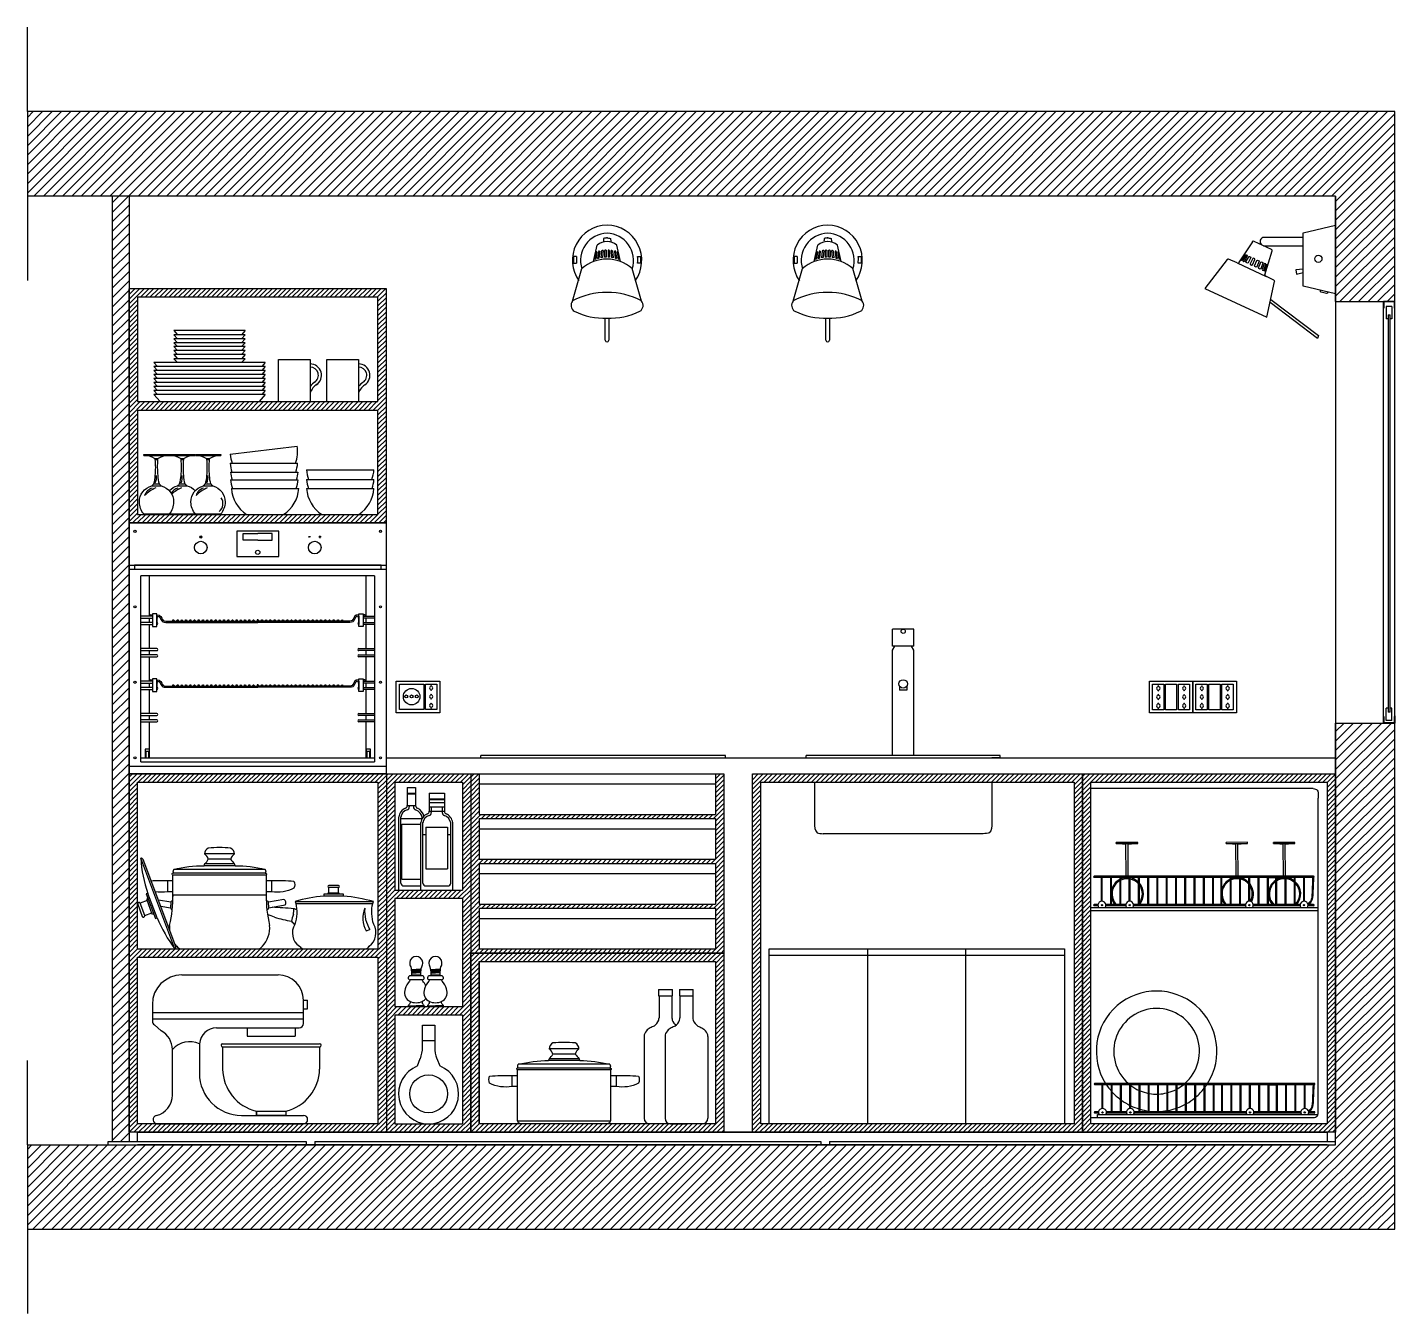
# Model space of a CAD drawing. Header units: millimetres. Extents: x 3813 to 53761, y -2555 to 21253.
# Drawn here: x 3813 to 7054, y 1026 to 4076 of the extents above; entities that cross this region are included whole.
import ezdxf

# ---------------------------------------------------------------- set-up
doc = ezdxf.new("R2010")
doc.units = ezdxf.units.MM
for name, color, linetype in [('A-WALL-FULL', 255, 'Continuous'), ('WIDE_SEZ', 1, 'Continuous'), ('XFINE_DET', 8, 'Continuous')]:
    doc.layers.add(name, color=color, linetype=linetype)
pattern_1 = [(45, (-288.92374, -206.3538), (-0.56126601, 0.56126601), [])]
pattern_2 = [(45, (217.6939, 206.9422), (-0.56126601, 0.56126601), [])]

# ---------------------------------------------------------------- blocks, each defined once
blk = doc.blocks.new('block 1')
at = {"color": 6}
for p, q in [((-52.65, 2), (-55.4, 2)), ((-55.4, 1.5), (-52.65, 1.5)), ((-52.65, 0.5), (-55.4, 0.5)), ((-55.4, 0), (-52.65, 0)), ((-53.02, 2.3), (-52.65, 2.3)), ((-51.65, 2.5), (-52.65, 2.5)), ((-52.65, 2.5), (-52.65, -0.5)), ((-51.65, -0.5), (-51.65, 2.5)), ((-51.65, 2), (-51.65, 2.5)), ((-51.65, 2), (-51.65, 0)), ((-49.07, 0.51), (-27.7, 0.51)), ((-49.06, 0.81), (-27.7, 0.81)), ((-6.34, 0.81), (-27.7, 0.81)), ((-6.33, 0.51), (-27.7, 0.51)), ((-3.75, -0.5), (-3.75, 2.5)), ((-3.75, 2.5), (-2.75, 2.5)), ((-3.75, 2), (-3.75, 2.5)), ((-3.75, 2), (-3.75, 0)), ((-2.75, 2.5), (-2.75, -0.5)), ((-2.38, 2.3), (-2.75, 2.3)), ((-2.75, 2), (0, 2)), ((0, 1.5), (-2.75, 1.5)), ((-2.75, 0.5), (0, 0.5)), ((0, 0), (-2.75, 0)), ((-52.65, -0.5), (-51.65, -0.5)), ((-2.75, -0.5), (-3.75, -0.5))]:
    blk.add_line(p, q, dxfattribs=at)
for centre in [(-47.7, 0.96), (-46.7, 0.96), (-45.7, 0.96), (-44.7, 0.96), (-43.7, 0.96), (-42.7, 0.96), (-41.7, 0.96), (-40.7, 0.96), (-39.7, 0.96), (-38.7, 0.96), (-37.7, 0.96), (-36.7, 0.96), (-35.7, 0.96), (-34.7, 0.96), (-33.7, 0.96), (-32.7, 0.96), (-31.7, 0.96), (-30.7, 0.96), (-29.7, 0.96), (-28.7, 0.96), (-26.7, 0.96), (-25.7, 0.96), (-24.7, 0.96), (-23.7, 0.96), (-22.7, 0.96), (-21.7, 0.96), (-20.7, 0.96), (-19.7, 0.96), (-18.7, 0.96), (-17.7, 0.96), (-16.7, 0.96), (-15.7, 0.96), (-14.7, 0.96), (-13.7, 0.96), (-12.7, 0.96), (-11.7, 0.96), (-10.7, 0.96), (-9.7, 0.96), (-8.7, 0.96), (-7.7, 0.96)]:
    blk.add_circle(centre, 0.15, dxfattribs=at)
for centre, radius, start, end in [((-53.02, 2.15), 0.15, 87.91, 270), ((-51.65, 1.75), 0.25, 270, 90), ((-51.65, 0.25), 0.25, 270, 90), ((-27.7, 0.96), 0.15, 90, 270), ((-27.7, 0.96), 0.15, 270, 90), ((-3.75, 1.75), 0.25, 90, 270), ((-3.75, 1.75), 0.25, 90, 270), ((-3.75, 0.25), 0.25, 90, 270), ((-3.75, 0.25), 0.25, 90, 270), ((-2.38, 2.15), 0.15, 270, 92.09)]:
    blk.add_arc(centre, radius, start, end, dxfattribs=at)
for points in [[(-51.65, 2.3), (-50.63, 2.35), (-50.34, 0.73), (-49.79, 0.82), (-49.06, 0.81)], [(-51.65, 2), (-50.74, 2), (-50.74, 0.5), (-49.65, 0.5), (-49.07, 0.51)], [(-3.75, 2.3), (-4.77, 2.35), (-5.06, 0.73), (-5.61, 0.82), (-6.34, 0.81)], [(-3.75, 2), (-4.66, 2), (-4.66, 0.5), (-5.75, 0.5), (-6.33, 0.51)]]:
    blk.add_open_spline(points, degree=3, dxfattribs=at)
blk = doc.blocks.new('d')
h = blk.add_hatch()
h.set_pattern_fill('ANSI31', color=0, scale=0.5)
h.set_pattern_definition([(45, (217.6939, 206.9422), (-1.122532, 1.122532), [])])
h.paths.add_polyline_path([(4741.75, 1964.87), (4417.63, 1964.87), (4417.63, 1944.87), (4727.75, 1944.87), (4727.75, 1919.87), (4741.75, 1919.87), (4741.75, 1919.88)])
h.paths.add_polyline_path([(4741.75, 1819.87), (4727.75, 1819.87), (4727.75, 1719.87), (4417.63, 1719.87), (4417.63, 1699.87), (4741.75, 1699.87)])
h.paths.add_polyline_path([(4441.75, 1944.87), (4437.75, 1944.87), (4437.75, 1720.67), (4441.75, 1720.67)])
h = blk.add_hatch()
h.set_pattern_fill('ANSI31', color=0, scale=0.25)
h.set_pattern_definition(pattern_1)
h.paths.add_polyline_path([(4441.75, 1867.37), (4502.75, 1867.37), (4502.75, 1922.87), (4441.75, 1922.87)])
h.paths.add_polyline_path([(4443.75, 1894.12), (4500.75, 1894.12), (4500.75, 1869.37), (4443.75, 1869.37)], flags=16)
h.paths.add_polyline_path([(4443.75, 1896.12), (4443.75, 1920.87), (4500.75, 1920.87), (4500.75, 1896.12)], flags=16)
h.paths.add_polyline_path([(4468.43, 1911.99), (4469.27, 1911.99), (4468.47, 1912.03)], flags=0)
h.paths.add_polyline_path([(4465.71, 1883.69), (4481.6, 1885.58, -0.130051), (4481.22, 1881.5), (4481.69, 1881.5, -0.066998), (4481.26, 1879.41), (4481.78, 1879.41, -0.057582), (4481.45, 1877.6), (4481.78, 1877.6, -0.066999), (4481.35, 1875.51), (4466.24, 1875.51, -0.066999), (4465.81, 1877.6), (4466.15, 1877.6, -0.057582), (4465.81, 1879.41), (4466.14, 1879.41, -0.066998), (4465.71, 1881.5), (4466.18, 1881.5, -0.070167)], flags=0)
h.paths.add_polyline_path([(4484.66, 1905.06, -0.749915), (4486.11, 1900.09, 0.13225), (4484.66, 1898.23)], flags=0)
h.paths.add_polyline_path([(4483.81, 1879.94), (4499.79, 1879.94, -0.07336), (4499.29, 1877.66), (4499.79, 1877.66, -0.068868), (4499.34, 1875.51), (4484.27, 1875.51, -0.068868), (4483.81, 1877.66), (4484.32, 1877.66, -0.07336)], flags=0)
h.paths.add_polyline_path([(4496.14, 1905.06, -0.749915), (4497.59, 1900.09, 0.13225), (4496.14, 1898.23)], flags=0)
h = blk.add_hatch()
h.set_pattern_fill('ANSI31', color=0, scale=0.25)
h.set_pattern_definition(pattern_1)
h.paths.add_polyline_path([(4441.75, 1722.87), (4502.75, 1722.87), (4502.75, 1807.87), (4441.75, 1807.87)])
h.paths.add_polyline_path([(4443.75, 1805.87), (4500.75, 1805.87), (4500.75, 1766.37), (4443.75, 1766.37)], flags=16)
h.paths.add_polyline_path([(4443.75, 1764.37), (4500.75, 1764.37), (4500.75, 1724.87), (4443.75, 1724.87)], flags=16)
h = blk.add_hatch()
h.set_pattern_fill('ANSI31', color=0, scale=0.25)
h.set_pattern_definition([(45, (-288.92374, -206.3538), (-0.56126601, 0.56126601), [])])
h.paths.add_polyline_path([(4522.75, 1807.87), (4502.75, 1807.87), (4502.75, 1722.87), (4522.75, 1722.87)])
h.paths.add_polyline_path([(4520.75, 1750.67), (4520.75, 1724.87), (4504.75, 1724.87), (4504.75, 1750.67)], flags=16)
h.paths.add_polyline_path([(4520.75, 1752.67), (4504.75, 1752.67), (4504.75, 1778.27), (4520.75, 1778.27)], flags=16)
h.paths.add_polyline_path([(4520.75, 1780.27), (4504.75, 1780.27), (4504.75, 1805.87), (4520.75, 1805.87)], flags=16)
h = blk.add_hatch()
h.set_pattern_fill('ANSI31', color=0, scale=0.25)
h.set_pattern_definition(pattern_2)
h.paths.add_polyline_path([(4524.75, 1807.87), (4522.75, 1807.87), (4522.75, 1765.37), (4582.75, 1765.37), (4582.75, 1807.87), (4580.75, 1807.87), (4580.75, 1798.24), (4524.75, 1798.24)])
h.paths.add_polyline_path([(4524.75, 1797.24), (4580.75, 1797.24), (4580.75, 1787.62), (4524.75, 1787.62)], flags=16)
h.paths.add_polyline_path([(4524.75, 1786.62), (4580.75, 1786.62), (4580.75, 1776.99), (4524.75, 1776.99)], flags=16)
h.paths.add_polyline_path([(4524.75, 1775.99), (4580.75, 1775.99), (4580.75, 1766.37), (4524.75, 1766.37)], flags=16)
h = blk.add_hatch()
h.set_pattern_fill('ANSI31', color=0, scale=0.25)
h.set_pattern_definition(pattern_2)
h.paths.add_polyline_path([(4589.5, 1807.87), (4589.5, 1722.87), (4667.75, 1722.87), (4667.75, 1807.87)])
h.paths.add_polyline_path([(4665.75, 1805.87), (4665.75, 1724.87), (4591.5, 1724.87), (4591.5, 1805.87)], flags=16)
h = blk.add_hatch()
h.set_pattern_fill('ANSI31', color=0, scale=0.25)
h.set_pattern_definition(pattern_2)
h.paths.add_polyline_path([(4667.75, 1807.87), (4667.75, 1722.87), (4727.75, 1722.87), (4727.75, 1807.87)])
h.paths.add_polyline_path([(4669.75, 1805.87), (4725.75, 1805.87), (4725.75, 1724.87), (4669.75, 1724.87)], flags=16)
h = blk.add_hatch()
h.set_pattern_fill('ANSI31', color=0, scale=0.25)
h.set_pattern_definition(pattern_2)
h.paths.add_polyline_path([(4522.75, 1765.37), (4522.75, 1722.87), (4582.75, 1722.87), (4582.75, 1765.37)])
h.paths.add_polyline_path([(4580.75, 1763.37), (4580.75, 1724.87), (4524.75, 1724.87), (4524.75, 1763.37)], flags=16)
at = {"layer": 'XFINE_DET'}
for points in [[(4741.75, 1918.2), (4741.5, 1918.2), (4741.5, 1919.62), (4739.37, 1919.62), (4739.37, 1918.2), (4739.12, 1918.2), (4739.12, 1919.87), (4741.75, 1919.87)], [(4741.75, 1821.53), (4741.5, 1821.53), (4741.5, 1820.12), (4739.37, 1820.12), (4739.37, 1821.53), (4739.12, 1821.53), (4739.12, 1819.87), (4741.75, 1819.87)]]:
    blk.add_hatch(color=256, dxfattribs=at).paths.add_polyline_path(points, flags=0)
h = blk.add_hatch(color=256, dxfattribs=at)
h.dxf.hatch_style = 1
h.paths.add_polyline_path([(4458.5, 1864.02, 1), (4459, 1864.02, 1)])
for p, q in [((4417.63, 1964.87), (4417.63, 1984.87)), ((4417.63, 1944.87), (4417.63, 1924.87)), ((4727.75, 1919.87), (4727.75, 1944.87)), ((4441.75, 1722.87), (4441.75, 1922.87)), ((4727.75, 1919.87), (4727.75, 1852.09)), ((4741.75, 1919.87), (4739.12, 1919.87)), ((4441.75, 1867.37), (4502.75, 1867.37)), ((4502.75, 1867.37), (4441.75, 1867.37)), ((4727.75, 1852.09), (4727.75, 1819.87)), ((4727.75, 1819.87), (4727.75, 1722.87)), ((4502, 1809.67), (4502.75, 1809.67)), ((4502.75, 1811.67), (4727.75, 1811.67)), ((4602.25, 1811.67), (4604.25, 1811.67)), ((4648.25, 1811.67), (4646.25, 1811.67)), ((4502.75, 1807.87), (4441.75, 1807.87)), ((4502, 1807.87), (4442.5, 1807.87)), ((4502.75, 1807.87), (4502.75, 1722.87)), ((4504.75, 1805.87), (4504.75, 1780.27)), ((4524.75, 1807.87), (4580.75, 1807.87)), ((4589.5, 1722.87), (4589.5, 1807.87)), ((4667.75, 1807.87), (4667.75, 1722.87)), ((4504.75, 1778.27), (4504.75, 1752.67)), ((4669.75, 1775.49), (4669.75, 1776.19)), ((4582.75, 1765.37), (4522.75, 1765.37)), ((4524.75, 1763.37), (4524.75, 1724.87)), ((4580.75, 1763.37), (4580.75, 1724.87)), ((4417.63, 1719.87), (4417.63, 1739.87)), ((4660.05, 1722.87), (4441.75, 1722.87)), ((4727.75, 1722.87), (4441.75, 1722.87)), ((4443.75, 1720.67), (4443.75, 1722.87)), ((4443.75, 1722.87), (4725.75, 1722.87)), ((4727.75, 1722.87), (4660.05, 1722.87)), ((4725.75, 1722.87), (4725.75, 1720.67)), ((4436.78, 1719.87), (4436.78, 1720.67)), ((4436.78, 1720.67), (4483.75, 1720.67)), ((4436.78, 1719.87), (4436.78, 1719.87)), ((4725.75, 1719.87), (4443.75, 1719.87)), ((4483.75, 1720.67), (4483.75, 1719.87)), ((4485.75, 1720.67), (4485.75, 1719.87)), ((4485.75, 1720.67), (4605.75, 1720.67)), ((4605.75, 1720.67), (4605.75, 1719.87)), ((4607.75, 1720.67), (4607.75, 1719.87)), ((4607.75, 1720.67), (4727.75, 1720.67)), ((4417.63, 1699.87), (4417.63, 1679.87))]:
    blk.add_line(p, q)
at = {"linetype": 'Continuous'}
for p in [(4570.11, 1724.87), (4577.63, 1724.87)]:
    blk.add_line(p, (4573.87, 1724.87), dxfattribs=at)
at = {"layer": 'WIDE_SEZ'}
for p, q in [((4741.75, 1964.87), (4417.63, 1964.87)), ((4417.63, 1964.87), (4417.63, 1944.87)), ((4741.75, 1919.87), (4741.75, 1964.87)), ((4727.75, 1944.87), (4417.63, 1944.87)), ((4437.75, 1944.87), (4437.75, 1720.67)), ((4441.75, 1944.87), (4441.75, 1720.67)), ((4727.75, 1944.87), (4727.75, 1919.87)), ((4502.75, 1922.87), (4441.75, 1922.87)), ((4502.75, 1807.87), (4502.75, 1922.87)), ((4727.75, 1919.87), (4741.75, 1919.87)), ((4443.75, 1896.12), (4500.75, 1896.12)), ((4443.75, 1894.12), (4500.75, 1894.12)), ((4502.75, 1867.37), (4441.75, 1867.37)), ((4727.75, 1719.87), (4727.75, 1819.87)), ((4727.75, 1819.87), (4741.75, 1819.87)), ((4741.75, 1699.87), (4741.75, 1819.87)), ((4502.75, 1807.87), (4522.75, 1807.87)), ((4502.75, 1807.87), (4508.75, 1807.87)), ((4502.75, 1807.87), (4502.75, 1722.87)), ((4504.75, 1805.87), (4520.75, 1805.87)), ((4504.75, 1805.87), (4504.75, 1780.27)), ((4520.75, 1805.87), (4520.75, 1780.27)), ((4522.75, 1807.87), (4522.75, 1722.87)), ((4522.75, 1807.87), (4524.75, 1807.87)), ((4524.75, 1807.87), (4524.75, 1798.24)), ((4580.75, 1807.87), (4580.75, 1798.24)), ((4580.75, 1807.87), (4582.75, 1807.87)), ((4582.75, 1807.87), (4582.75, 1722.87)), ((4524.75, 1798.24), (4580.75, 1798.24)), ((4524.75, 1797.24), (4580.75, 1797.24)), ((4524.75, 1797.24), (4524.75, 1787.62)), ((4580.75, 1797.24), (4580.75, 1787.62)), ((4524.75, 1787.62), (4580.75, 1787.62)), ((4524.75, 1786.62), (4580.75, 1786.62)), ((4524.75, 1786.62), (4524.75, 1776.99)), ((4580.75, 1786.62), (4580.75, 1776.99)), ((4504.75, 1780.27), (4520.75, 1780.27)), ((4520.75, 1778.27), (4504.75, 1778.27)), ((4504.75, 1778.27), (4504.75, 1752.67)), ((4520.75, 1778.27), (4520.75, 1752.67)), ((4524.75, 1776.99), (4580.75, 1776.99)), ((4524.75, 1775.99), (4580.75, 1775.99)), ((4524.75, 1775.99), (4524.75, 1766.37)), ((4580.75, 1775.99), (4580.75, 1766.37)), ((4443.75, 1766.37), (4500.75, 1766.37)), ((4443.75, 1764.37), (4500.75, 1764.37)), ((4524.75, 1766.37), (4580.75, 1766.37)), ((4504.75, 1752.67), (4520.75, 1752.67)), ((4504.75, 1750.67), (4504.75, 1724.87)), ((4520.75, 1750.67), (4504.75, 1750.67)), ((4520.75, 1750.67), (4520.75, 1724.87)), ((4504.75, 1724.87), (4520.75, 1724.87)), ((4502.75, 1722.87), (4522.75, 1722.87)), ((4417.63, 1719.87), (4727.75, 1719.87)), ((4417.63, 1719.87), (4417.63, 1699.87)), ((4417.63, 1699.87), (4741.75, 1699.87))]:
    blk.add_line(p, q, dxfattribs=at)
for points in [[(4500.75, 1896.12), (4500.75, 1920.87), (4443.75, 1920.87), (4443.75, 1896.12)], [(4443.75, 1894.12), (4443.75, 1869.37), (4500.75, 1869.37), (4500.75, 1894.12)], [(4443.75, 1766.37), (4443.75, 1805.87), (4500.75, 1805.87), (4500.75, 1766.37)], [(4500.75, 1764.37), (4500.75, 1724.87), (4443.75, 1724.87), (4443.75, 1764.37)]]:
    blk.add_lwpolyline(points, dxfattribs=at)
for points in [[(4441.75, 1807.87), (4502.75, 1807.87), (4502.75, 1722.87), (4441.75, 1722.87)], [(4589.5, 1807.87), (4667.75, 1807.87), (4667.75, 1722.87), (4589.5, 1722.87)], [(4591.5, 1805.87), (4665.75, 1805.87), (4665.75, 1724.87), (4591.5, 1724.87)], [(4667.75, 1807.87), (4727.75, 1807.87), (4727.75, 1722.87), (4667.75, 1722.87)], [(4669.75, 1805.87), (4725.75, 1805.87), (4725.75, 1724.87), (4669.75, 1724.87)], [(4522.75, 1765.37), (4582.75, 1765.37), (4582.75, 1722.87), (4522.75, 1722.87)], [(4524.75, 1763.37), (4580.75, 1763.37), (4580.75, 1724.87), (4524.75, 1724.87)]]:
    blk.add_lwpolyline(points, close=True, dxfattribs=at)
at = {"layer": 'XFINE_DET'}
for p, q in [((4551.86, 1929.31), (4552.72, 1933.22)), ((4554.44, 1931.98), (4554.43, 1930.33)), ((4555.65, 1931.98), (4555.66, 1930.33)), ((4558.23, 1929.31), (4557.37, 1933.22)), ((4604.16, 1929.31), (4605.02, 1933.22)), ((4606.74, 1931.98), (4606.73, 1930.33)), ((4607.95, 1931.98), (4607.96, 1930.33)), ((4610.53, 1929.31), (4609.67, 1933.22)), ((4708.01, 1934.04), (4704.71, 1929.05)), ((4712.57, 1932.16), (4708.46, 1934.1)), ((4710.95, 1926.19), (4712.7, 1931.85)), ((4702.06, 1929.83), (4696.77, 1922.97)), ((4704.43, 1928.99), (4702.39, 1929.92)), ((4704.38, 1929.02), (4711.3, 1925.78)), ((4546.88, 1919.97), (4549.09, 1927.69)), ((4563.21, 1919.97), (4561, 1927.69)), ((4599.18, 1919.97), (4601.39, 1927.69)), ((4615.51, 1919.97), (4613.3, 1927.69)), ((4713.12, 1924.91), (4711.03, 1925.92)), ((4696.77, 1922.97), (4711.45, 1916.12)), ((4711.45, 1916.12), (4713.3, 1924.63)), ((4727.75, 1922.87), (4727.75, 1919.87)), ((4739.12, 1907.07), (4739.12, 1919.88)), ((4741.75, 1907.07), (4741.75, 1919.88)), ((4741.75, 1848.13), (4741.75, 1919.87)), ((4741.1, 1918.64), (4739.77, 1918.64)), ((4739.77, 1918.64), (4739.77, 1915.72)), ((4740.19, 1915.72), (4739.77, 1915.72)), ((4740.19, 1916.72), (4740.69, 1916.72)), ((4740.19, 1916.72), (4740.19, 1907.07)), ((4740.69, 1907.07), (4740.69, 1916.72)), ((4741.1, 1915.72), (4740.69, 1915.72)), ((4741.1, 1918.64), (4741.1, 1915.72)), ((4469.27, 1912.94), (4452.35, 1912.94)), ((4452.35, 1912.94), (4453.19, 1911.99)), ((4469.27, 1912.94), (4468.43, 1911.99)), ((4469.27, 1911.99), (4452.35, 1911.99)), ((4452.35, 1911.99), (4453.19, 1911.04)), ((4469.27, 1911.04), (4452.35, 1911.04)), ((4452.35, 1911.04), (4453.19, 1910.09)), ((4469.27, 1910.09), (4452.35, 1910.09)), ((4452.35, 1910.09), (4453.19, 1909.15)), ((4469.27, 1909.15), (4452.35, 1909.15)), ((4452.35, 1909.15), (4453.19, 1908.2)), ((4469.27, 1911.99), (4468.43, 1911.04)), ((4469.27, 1911.04), (4468.43, 1910.09)), ((4469.27, 1910.09), (4468.43, 1909.15)), ((4469.27, 1909.15), (4468.43, 1908.2)), ((4469.27, 1908.2), (4452.35, 1908.2)), ((4452.35, 1908.2), (4453.19, 1907.25)), ((4469.27, 1907.25), (4452.35, 1907.25)), ((4452.35, 1907.25), (4453.19, 1906.3)), ((4469.27, 1906.3), (4452.35, 1906.3)), ((4452.35, 1906.3), (4453.19, 1905.36)), ((4469.27, 1908.2), (4468.43, 1907.25)), ((4469.27, 1907.25), (4468.43, 1906.3)), ((4469.27, 1906.3), (4468.43, 1905.36)), ((4477.16, 1896.12), (4477.16, 1906.12)), ((4477.16, 1906.12), (4484.66, 1906.12)), ((4484.66, 1906.12), (4484.66, 1896.12)), ((4488.64, 1896.12), (4488.64, 1906.12)), ((4488.64, 1906.12), (4496.14, 1906.12)), ((4496.14, 1906.12), (4496.14, 1896.12)), ((4739.12, 1903.13), (4739.12, 1907.07)), ((4740.19, 1907.07), (4740.19, 1903.13)), ((4740.69, 1903.13), (4740.69, 1907.07)), ((4741.75, 1903.13), (4741.75, 1907.07)), ((4474.03, 1905.36), (4447.62, 1905.36)), ((4447.62, 1905.36), (4448.46, 1904.41)), ((4474.03, 1904.41), (4447.62, 1904.41)), ((4447.62, 1904.41), (4448.46, 1903.46)), ((4474.03, 1903.46), (4447.62, 1903.46)), ((4447.62, 1903.46), (4448.46, 1902.51)), ((4474.03, 1905.36), (4473.19, 1904.41)), ((4474.03, 1904.41), (4473.19, 1903.46)), ((4474.03, 1903.46), (4473.19, 1902.51)), ((4739.12, 1819.87), (4739.12, 1903.13)), ((4740.19, 1903.13), (4740.19, 1822.45)), ((4740.69, 1822.45), (4740.69, 1903.13)), ((4741.75, 1819.87), (4741.75, 1903.13)), ((4474.03, 1902.51), (4447.62, 1902.51)), ((4447.62, 1902.51), (4448.46, 1901.56)), ((4474.03, 1901.56), (4447.62, 1901.56)), ((4447.62, 1901.56), (4448.46, 1900.62)), ((4474.03, 1900.62), (4447.62, 1900.62)), ((4447.62, 1900.62), (4448.46, 1899.67)), ((4474.03, 1899.67), (4447.62, 1899.67)), ((4447.62, 1899.67), (4448.46, 1898.72)), ((4474.03, 1902.51), (4473.19, 1901.56)), ((4474.03, 1901.56), (4473.19, 1900.62)), ((4474.03, 1900.62), (4473.19, 1899.67)), ((4474.03, 1899.67), (4473.19, 1898.72)), ((4474.03, 1898.72), (4447.62, 1898.72)), ((4447.62, 1898.72), (4448.46, 1897.77)), ((4447.62, 1897.77), (4449.09, 1896.12)), ((4474.03, 1897.77), (4447.62, 1897.77)), ((4474.03, 1897.77), (4472.56, 1896.12)), ((4474.03, 1898.72), (4473.19, 1897.77)), ((4445.25, 1883.37), (4451.25, 1883.37)), ((4451.35, 1883.37), (4457.35, 1883.37)), ((4457.46, 1883.37), (4463.46, 1883.37)), ((4465.71, 1883.69), (4481.6, 1885.58)), ((4447.81, 1882.6), (4448.68, 1882.6)), ((4447.97, 1882.41), (4448.52, 1882.41)), ((4453.92, 1882.6), (4454.79, 1882.6)), ((4454.08, 1882.41), (4454.63, 1882.41)), ((4460.02, 1882.6), (4460.89, 1882.6)), ((4460.18, 1882.41), (4460.74, 1882.41)), ((4465.71, 1881.5), (4481.69, 1881.5)), ((4483.81, 1879.94), (4499.79, 1879.94)), ((4447.63, 1876.64), (4448.87, 1876.64)), ((4453.73, 1876.64), (4454.97, 1876.64)), ((4459.84, 1876.64), (4461.08, 1876.64)), ((4465.81, 1879.41), (4481.78, 1879.41)), ((4465.81, 1877.6), (4481.78, 1877.6)), ((4483.81, 1877.66), (4499.79, 1877.66)), ((4447.13, 1876.17), (4449.36, 1876.17)), ((4453.24, 1876.17), (4455.46, 1876.17)), ((4459.35, 1876.17), (4461.57, 1876.17)), ((4466, 1875.51), (4481.97, 1875.51)), ((4483.81, 1875.51), (4499.79, 1875.51)), ((4445.24, 1869.47), (4451.25, 1869.47)), ((4451.35, 1869.47), (4457.36, 1869.47)), ((4457.46, 1869.47), (4463.46, 1869.47)), ((4477.25, 1865.37), (4467.25, 1865.37)), ((4467.25, 1865.37), (4467.25, 1859.37)), ((4477.25, 1859.37), (4477.25, 1865.37)), ((4484.75, 1864.02), (4484.25, 1864.02)), ((4484.25, 1864.02), (4484.5, 1864.02)), ((4487.25, 1864.02), (4486.75, 1864.02)), ((4486.75, 1864.02), (4487, 1864.02)), ((4487, 1864.02), (4487, 1864.27)), ((4487, 1864.27), (4487, 1864.02)), ((4487, 1864.02), (4487, 1863.77)), ((4441.75, 1857.37), (4502.75, 1857.37)), ((4501.5, 1857.37), (4443, 1857.37)), ((4443, 1857.37), (4443, 1856.37)), ((4467.25, 1859.37), (4477.25, 1859.37)), ((4501.5, 1856.37), (4501.5, 1857.37)), ((4441.75, 1856.37), (4502.75, 1856.37)), ((4499.95, 1854.77), (4444.55, 1854.77)), ((4444.55, 1810.67), (4444.55, 1854.77)), ((4446.55, 1845.27), (4446.55, 1854.77)), ((4497.95, 1845.27), (4497.95, 1854.77)), ((4499.95, 1854.77), (4499.95, 1810.67)), ((4741.75, 1819.87), (4741.75, 1848.13)), ((4446.55, 1843.77), (4446.55, 1844.77)), ((4448.3, 1845.27), (4448.3, 1843.27)), ((4497.95, 1843.77), (4497.95, 1844.77)), ((4446.55, 1837.57), (4446.55, 1843.27)), ((4497.95, 1837.57), (4497.95, 1843.27)), ((4622.75, 1838.17), (4622.75, 1842.17)), ((4627.75, 1842.17), (4622.75, 1842.17)), ((4622.75, 1838.17), (4622.75, 1842.17)), ((4627.75, 1838.17), (4627.75, 1842.17)), ((4627.75, 1838.17), (4627.75, 1842.17)), ((4627.75, 1838.17), (4622.75, 1838.17)), ((4622.75, 1837.17), (4623.25, 1838.17)), ((4627.75, 1837.17), (4627.25, 1838.17)), ((4448.3, 1837.57), (4444.55, 1837.57)), ((4444.55, 1837.07), (4448.3, 1837.07)), ((4448.3, 1836.07), (4444.55, 1836.07)), ((4444.55, 1835.57), (4448.3, 1835.57)), ((4446.55, 1836.07), (4446.55, 1837.07)), ((4446.55, 1829.87), (4446.55, 1835.57)), ((4496.2, 1837.57), (4499.95, 1837.57)), ((4499.95, 1837.07), (4496.2, 1837.07)), ((4496.2, 1836.07), (4499.95, 1836.07)), ((4499.95, 1835.57), (4496.2, 1835.57)), ((4497.95, 1836.07), (4497.95, 1837.07)), ((4497.95, 1829.87), (4497.95, 1835.57)), ((4622.75, 1812.17), (4622.75, 1837.17)), ((4627.75, 1812.17), (4627.75, 1837.17)), ((4446.55, 1828.37), (4446.55, 1829.37)), ((4497.95, 1828.37), (4497.95, 1829.37)), ((4624.38, 1828.67), (4624.38, 1827.67)), ((4626.11, 1828.67), (4626.11, 1827.67)), ((4446.55, 1822.17), (4446.55, 1827.87)), ((4497.95, 1822.17), (4497.95, 1827.87)), ((4626.11, 1827.67), (4624.38, 1827.67)), ((4448.3, 1822.17), (4444.55, 1822.17)), ((4444.55, 1821.67), (4448.3, 1821.67)), ((4446.55, 1820.67), (4446.55, 1821.67)), ((4496.2, 1822.17), (4499.95, 1822.17)), ((4499.95, 1821.67), (4496.2, 1821.67)), ((4497.95, 1820.67), (4497.95, 1821.67)), ((4739.77, 1820.53), (4739.77, 1823.45)), ((4740.19, 1823.45), (4739.77, 1823.45)), ((4740.69, 1822.45), (4740.19, 1822.45)), ((4741.1, 1823.45), (4740.69, 1823.45)), ((4741.1, 1820.53), (4741.1, 1823.45)), ((4741.75, 1821.65), (4741.75, 1819.87)), ((4448.3, 1820.67), (4444.55, 1820.67)), ((4444.55, 1820.17), (4448.3, 1820.17)), ((4446.55, 1811.67), (4446.55, 1820.17)), ((4496.2, 1820.67), (4499.95, 1820.67)), ((4499.95, 1820.17), (4496.2, 1820.17)), ((4497.95, 1811.67), (4497.95, 1820.17)), ((4739.12, 1819.87), (4739.12, 1819.87)), ((4739.12, 1819.87), (4739.12, 1819.87)), ((4741.75, 1819.87), (4739.12, 1819.87)), ((4741.1, 1820.53), (4739.77, 1820.53)), ((4446.55, 1813.67), (4445.55, 1813.67)), ((4445.55, 1813.67), (4445.55, 1811.67)), ((4446.43, 1813.17), (4445.68, 1813.17)), ((4445.68, 1813.17), (4445.68, 1811.67)), ((4446.43, 1811.67), (4446.43, 1813.17)), ((4446.55, 1811.67), (4446.55, 1813.67)), ((4498.95, 1813.67), (4497.95, 1813.67)), ((4497.95, 1813.67), (4497.95, 1811.67)), ((4498.83, 1813.17), (4498.08, 1813.17)), ((4498.08, 1813.17), (4498.08, 1811.67)), ((4498.83, 1811.67), (4498.83, 1813.17)), ((4498.95, 1811.67), (4498.95, 1813.67)), ((4525.16, 1811.67), (4525.16, 1812.17)), ((4583.16, 1812.17), (4525.16, 1812.17)), ((4583.16, 1811.67), (4583.16, 1812.17)), ((4602.25, 1811.67), (4602.25, 1812.17)), ((4648.25, 1812.17), (4602.25, 1812.17)), ((4648.25, 1811.67), (4648.25, 1812.17)), ((4441.75, 1809.67), (4442.5, 1809.67)), ((4442.5, 1809.67), (4445.6, 1809.67)), ((4444.55, 1811.67), (4499.95, 1811.67)), ((4444.55, 1811.67), (4446.55, 1811.67)), ((4444.55, 1810.67), (4499.95, 1810.67)), ((4445.6, 1809.67), (4499.95, 1809.67)), ((4499.95, 1809.67), (4502, 1809.67)), ((4502, 1809.67), (4502.75, 1809.67)), ((4524.75, 1805.46), (4580.75, 1805.46)), ((4604.25, 1805.87), (4604.25, 1796.33)), ((4646.25, 1805.87), (4646.25, 1796.33)), ((4507.67, 1804.61), (4509.67, 1804.61)), ((4507.67, 1804.61), (4507.67, 1800.35)), ((4507.67, 1803.31), (4509.67, 1803.31)), ((4507.67, 1803.11), (4509.67, 1803.11)), ((4509.67, 1804.61), (4509.67, 1800.35)), ((4512.88, 1803.26), (4512.88, 1799.01)), ((4512.88, 1803.26), (4516.48, 1803.26)), ((4516.48, 1803.26), (4516.48, 1799.01)), ((4722.46, 1804.38), (4669.75, 1804.38)), ((4507.67, 1800.38), (4509.67, 1800.38)), ((4508.17, 1800.38), (4508.17, 1800)), ((4509.17, 1800.38), (4509.17, 1800)), ((4512.88, 1801.96), (4516.48, 1801.96)), ((4512.88, 1801.76), (4516.48, 1801.76)), ((4512.88, 1801.04), (4516.48, 1801.04)), ((4512.88, 1800.04), (4516.48, 1800.04)), ((4512.88, 1799.04), (4516.48, 1799.04)), ((4513.38, 1800.04), (4513.38, 1798.66)), ((4515.98, 1800.04), (4515.98, 1798.66)), ((4723.63, 1728.67), (4723.63, 1802.06)), ((4505.67, 1789.34), (4505.67, 1797.65)), ((4506.17, 1789.34), (4506.17, 1797.65)), ((4506.17, 1797.26), (4511.22, 1797.26)), ((4506.37, 1795.96), (4510.88, 1795.96)), ((4506.37, 1789.34), (4506.37, 1795.96)), ((4510.88, 1780.27), (4510.88, 1796.3)), ((4511.38, 1781.97), (4511.38, 1796.3)), ((4517.98, 1781.97), (4517.98, 1796.3)), ((4518.48, 1780.27), (4518.48, 1796.3)), ((4511.38, 1793.45), (4512.12, 1793.45)), ((4512.12, 1795.18), (4517.24, 1795.18)), ((4512.12, 1795.18), (4512.12, 1785.34)), ((4517.24, 1795.18), (4517.24, 1785.34)), ((4517.24, 1793.45), (4517.98, 1793.45)), ((4524.75, 1794.83), (4580.75, 1794.83)), ((4644.18, 1793.67), (4606.31, 1793.67)), ((4505.67, 1780.27), (4505.67, 1789.34)), ((4506.17, 1781.97), (4506.17, 1789.34)), ((4506.37, 1782.92), (4506.37, 1789.34)), ((4680.83, 1791.61), (4675.75, 1791.58)), ((4675.75, 1791.33), (4675.75, 1791.58)), ((4675.75, 1791.33), (4680.83, 1791.36)), ((4678.04, 1791.1), (4675.75, 1791.33)), ((4678.08, 1783.7), (4678.04, 1791.1)), ((4680.83, 1791.36), (4678.54, 1791.1)), ((4678.58, 1783.7), (4678.54, 1791.1)), ((4680.83, 1791.36), (4680.83, 1791.61)), ((4706.9, 1791.62), (4701.82, 1791.6)), ((4701.82, 1791.35), (4701.82, 1791.6)), ((4701.82, 1791.35), (4706.9, 1791.37)), ((4704.11, 1791.11), (4701.82, 1791.35)), ((4704.15, 1783.71), (4704.11, 1791.11)), ((4706.9, 1791.37), (4704.61, 1791.11)), ((4704.65, 1783.71), (4704.61, 1791.11)), ((4706.9, 1791.37), (4706.9, 1791.62)), ((4718.12, 1791.61), (4713.04, 1791.58)), ((4713.04, 1791.33), (4713.04, 1791.58)), ((4713.04, 1791.33), (4718.12, 1791.36)), ((4715.33, 1791.1), (4713.04, 1791.33)), ((4715.37, 1783.7), (4715.33, 1791.1)), ((4718.12, 1791.36), (4715.83, 1791.1)), ((4715.87, 1783.7), (4715.83, 1791.1)), ((4718.12, 1791.36), (4718.12, 1791.61)), ((4452.59, 1766.37), (4444.5, 1787.83)), ((4452.85, 1766.93), (4445.07, 1787.57)), ((4466.89, 1786.08), (4459.52, 1786.08)), ((4466.71, 1788.86), (4459.65, 1788.86)), ((4466.75, 1786.52), (4459.65, 1786.52)), ((4465.83, 1787.62), (4460.53, 1787.62)), ((4474.21, 1783.87), (4452.15, 1783.87)), ((4474.03, 1785.19), (4452.33, 1785.19)), ((4474.03, 1784.31), (4452.33, 1784.31)), ((4506.37, 1782.92), (4510.88, 1782.92)), ((4512.12, 1785.34), (4517.24, 1785.34)), ((4524.75, 1784.21), (4580.75, 1784.21)), ((4722.53, 1783.58), (4670.54, 1783.58)), ((4722.53, 1783.28), (4670.54, 1783.28)), ((4672.24, 1777.66), (4672.24, 1783.28)), ((4672.44, 1777.66), (4672.44, 1783.28)), ((4674.44, 1776.87), (4674.44, 1783.28)), ((4674.64, 1776.87), (4674.64, 1783.28)), ((4676.64, 1776.87), (4676.64, 1783.28)), ((4676.84, 1776.87), (4676.84, 1783.28)), ((4678.84, 1777.66), (4678.84, 1783.28)), ((4679.04, 1777.66), (4679.04, 1783.28)), ((4681.04, 1776.87), (4681.04, 1783.28)), ((4681.24, 1776.87), (4681.24, 1783.28)), ((4683.24, 1776.87), (4683.24, 1783.28)), ((4683.44, 1776.87), (4683.44, 1783.28)), ((4685.44, 1776.87), (4685.44, 1783.28)), ((4685.64, 1776.87), (4685.64, 1783.28)), ((4687.64, 1776.87), (4687.64, 1783.28)), ((4687.84, 1776.87), (4687.84, 1783.28)), ((4689.84, 1776.87), (4689.84, 1783.28)), ((4690.04, 1776.87), (4690.04, 1783.28)), ((4692.04, 1776.87), (4692.04, 1783.28)), ((4692.24, 1776.87), (4692.24, 1783.28)), ((4694.24, 1776.87), (4694.24, 1783.28)), ((4694.44, 1776.87), (4694.44, 1783.28)), ((4696.44, 1776.87), (4696.44, 1783.28)), ((4696.64, 1776.87), (4696.64, 1783.28)), ((4698.64, 1776.87), (4698.64, 1783.28)), ((4698.84, 1776.87), (4698.84, 1783.28)), ((4700.61, 1776.87), (4700.61, 1783.28)), ((4700.81, 1776.87), (4700.81, 1783.28)), ((4702.81, 1776.87), (4702.81, 1783.28)), ((4703.01, 1776.87), (4703.01, 1783.28)), ((4705.01, 1776.87), (4705.01, 1783.28)), ((4705.21, 1776.87), (4705.21, 1783.28)), ((4707.21, 1777.66), (4707.21, 1783.28)), ((4707.41, 1777.66), (4707.41, 1783.28)), ((4709.41, 1776.87), (4709.41, 1783.28)), ((4709.61, 1776.87), (4709.61, 1783.28)), ((4711.61, 1776.87), (4711.61, 1783.28)), ((4711.81, 1783.28), (4713.59, 1783.28)), ((4711.81, 1776.87), (4711.81, 1783.28)), ((4713.59, 1776.87), (4713.59, 1783.28)), ((4713.79, 1776.87), (4713.79, 1783.28)), ((4715.79, 1776.87), (4715.79, 1783.28)), ((4715.99, 1776.87), (4715.99, 1783.28)), ((4717.99, 1776.87), (4717.99, 1783.28)), ((4718.19, 1776.87), (4718.19, 1783.28)), ((4720.19, 1777.66), (4720.19, 1783.28)), ((4720.39, 1777.66), (4720.39, 1783.28)), ((4446.22, 1779.52), (4445.8, 1779.37)), ((4448.39, 1773.74), (4446.22, 1779.52)), ((4450.83, 1782.55), (4450.83, 1779.9)), ((4475.53, 1782.55), (4475.53, 1779.9)), ((4489.07, 1779.55), (4489.07, 1780.88)), ((4491.39, 1780.88), (4489.07, 1780.88)), ((4491.39, 1779.55), (4491.39, 1780.88)), ((4506.87, 1781.27), (4510.47, 1781.27)), ((4512.08, 1781.27), (4517.28, 1781.27)), ((4445.45, 1774.28), (4444.37, 1777.17)), ((4445.8, 1779.37), (4447.98, 1773.59)), ((4452.17, 1779.16), (4474.23, 1779.16)), ((4481.09, 1777.57), (4499.68, 1777.57)), ((4481.26, 1777.15), (4499.52, 1777.15)), ((4492.55, 1778.86), (4487.92, 1778.86)), ((4669.75, 1776.19), (4723.63, 1776.19)), ((4671.41, 1776.87), (4670.54, 1776.87)), ((4671.41, 1776.57), (4670.54, 1776.57)), ((4678.01, 1776.87), (4673.27, 1776.87)), ((4678.01, 1776.57), (4673.27, 1776.57)), ((4706.39, 1776.87), (4679.87, 1776.87)), ((4706.39, 1776.57), (4679.87, 1776.57)), ((4700.61, 1776.87), (4700.81, 1776.87)), ((4707.31, 1776.88), (4707.31, 1776.88)), ((4719.36, 1776.87), (4708.24, 1776.87)), ((4719.36, 1776.57), (4708.24, 1776.57)), ((4713.59, 1776.87), (4713.79, 1776.87)), ((4722.53, 1776.87), (4721.21, 1776.87)), ((4722.53, 1776.57), (4721.21, 1776.57)), ((4447.98, 1773.59), (4448.39, 1773.74)), ((4524.75, 1773.58), (4580.75, 1773.58)), ((4669.75, 1775.49), (4723.63, 1775.49)), ((4497.95, 1770.64), (4498.84, 1770.92)), ((4453.94, 1766.37), (4472.46, 1766.37)), ((4593.5, 1764.87), (4593.5, 1766.37)), ((4593.5, 1766.37), (4663.5, 1766.37)), ((4593.5, 1724.87), (4593.5, 1764.87)), ((4593.5, 1764.87), (4663.5, 1764.87)), ((4593.5, 1764.87), (4616.8, 1764.87)), ((4616.8, 1766.37), (4616.8, 1724.87)), ((4640.1, 1724.87), (4640.1, 1766.37)), ((4663.5, 1766.37), (4663.5, 1764.87)), ((4663.5, 1764.87), (4663.5, 1724.87)), ((4508.64, 1761.47), (4509.8, 1761.47)), ((4508.66, 1761.24), (4509.8, 1761.24)), ((4508.69, 1760.9), (4509.8, 1760.9)), ((4508.7, 1760.65), (4509.8, 1760.65)), ((4508.77, 1760.21), (4509.8, 1760.21)), ((4509.8, 1759.98), (4508.77, 1759.98)), ((4510.97, 1761.47), (4509.8, 1761.47)), ((4510.94, 1761.24), (4509.8, 1761.24)), ((4510.92, 1760.9), (4509.8, 1760.9)), ((4510.91, 1760.65), (4509.8, 1760.65)), ((4509.8, 1760.21), (4510.84, 1760.21)), ((4510.84, 1759.98), (4509.8, 1759.98)), ((4513.21, 1761.47), (4514.38, 1761.47)), ((4513.24, 1761.24), (4514.38, 1761.24)), ((4513.26, 1760.9), (4514.38, 1760.9)), ((4513.27, 1760.65), (4514.38, 1760.65)), ((4513.34, 1760.21), (4514.38, 1760.21)), ((4514.38, 1759.98), (4513.34, 1759.98)), ((4515.54, 1761.47), (4514.38, 1761.47)), ((4515.52, 1761.24), (4514.38, 1761.24)), ((4515.49, 1760.9), (4514.38, 1760.9)), ((4515.48, 1760.65), (4514.38, 1760.65)), ((4514.38, 1760.21), (4515.41, 1760.21)), ((4515.41, 1759.98), (4514.38, 1759.98)), ((4507.88, 1752.89), (4509.8, 1752.89)), ((4511.72, 1752.89), (4509.8, 1752.89)), ((4512.46, 1752.89), (4514.38, 1752.89)), ((4516.3, 1752.89), (4514.38, 1752.89)), ((4548.39, 1742.64), (4541.33, 1742.64)), ((4547.5, 1741.41), (4542.21, 1741.41)), ((4555.89, 1737.66), (4533.83, 1737.66)), ((4555.71, 1738.98), (4534, 1738.98)), ((4555.71, 1738.1), (4534, 1738.1)), ((4548.56, 1739.87), (4541.19, 1739.87)), ((4548.43, 1740.31), (4541.33, 1740.31)), ((4532.5, 1736.34), (4532.5, 1733.69)), ((4557.21, 1736.34), (4557.21, 1733.69)), ((4722.68, 1734.44), (4670.69, 1734.44)), ((4722.68, 1734.14), (4670.69, 1734.14)), ((4672.39, 1728.51), (4672.39, 1734.14)), ((4672.59, 1728.51), (4672.59, 1734.14)), ((4674.59, 1727.73), (4674.59, 1734.14)), ((4674.79, 1727.73), (4674.79, 1734.14)), ((4676.79, 1727.73), (4676.79, 1734.14)), ((4676.99, 1727.73), (4676.99, 1734.14)), ((4678.99, 1728.51), (4678.99, 1734.14)), ((4679.19, 1728.51), (4679.19, 1734.14)), ((4681.19, 1727.73), (4681.19, 1734.14)), ((4681.39, 1727.73), (4681.39, 1734.14)), ((4683.39, 1727.73), (4683.39, 1734.14)), ((4683.59, 1727.73), (4683.59, 1734.14)), ((4685.59, 1727.73), (4685.59, 1734.14)), ((4685.79, 1727.73), (4685.79, 1734.14)), ((4687.79, 1727.73), (4687.79, 1734.14)), ((4687.99, 1727.73), (4687.99, 1734.14)), ((4689.99, 1727.73), (4689.99, 1734.14)), ((4690.19, 1727.73), (4690.19, 1734.14)), ((4692.19, 1727.73), (4692.19, 1734.14)), ((4692.39, 1727.73), (4692.39, 1734.14)), ((4694.39, 1727.73), (4694.39, 1734.14)), ((4694.59, 1727.73), (4694.59, 1734.14)), ((4696.59, 1727.73), (4696.59, 1734.14)), ((4696.79, 1727.73), (4696.79, 1734.14)), ((4698.79, 1727.73), (4698.79, 1734.14)), ((4698.99, 1727.73), (4698.99, 1734.14)), ((4700.76, 1727.73), (4700.76, 1734.14)), ((4700.96, 1727.73), (4700.96, 1734.14)), ((4702.96, 1727.73), (4702.96, 1734.14)), ((4703.16, 1727.73), (4703.16, 1734.14)), ((4705.16, 1727.73), (4705.16, 1734.14)), ((4705.36, 1727.73), (4705.36, 1734.14)), ((4707.36, 1728.51), (4707.36, 1734.14)), ((4707.56, 1728.51), (4707.56, 1734.14)), ((4709.56, 1727.73), (4709.56, 1734.14)), ((4709.76, 1727.73), (4709.76, 1734.14)), ((4711.76, 1727.73), (4711.76, 1734.14)), ((4711.96, 1734.14), (4713.74, 1734.14)), ((4711.96, 1727.73), (4711.96, 1734.14)), ((4713.74, 1727.73), (4713.74, 1734.14)), ((4713.94, 1727.73), (4713.94, 1734.14)), ((4715.94, 1727.73), (4715.94, 1734.14)), ((4716.14, 1727.73), (4716.14, 1734.14)), ((4718.14, 1727.73), (4718.14, 1734.14)), ((4718.34, 1727.73), (4718.34, 1734.14)), ((4720.34, 1728.51), (4720.34, 1734.14)), ((4720.54, 1728.51), (4720.54, 1734.14)), ((4671.56, 1727.73), (4670.69, 1727.73)), ((4678.16, 1727.73), (4673.42, 1727.73)), ((4706.54, 1727.73), (4680.02, 1727.73)), ((4700.76, 1727.73), (4700.96, 1727.73)), ((4719.51, 1727.73), (4708.39, 1727.73)), ((4713.74, 1727.73), (4713.94, 1727.73)), ((4722.68, 1727.73), (4721.36, 1727.73)), ((4555.84, 1725.48), (4533.87, 1725.48)), ((4669.75, 1726.35), (4722.46, 1726.35)), ((4671.56, 1727.43), (4670.69, 1727.43)), ((4671.3, 1726.35), (4671.3, 1727.05)), ((4671.3, 1727.05), (4723.54, 1727.05)), ((4678.16, 1727.43), (4673.42, 1727.43)), ((4706.54, 1727.43), (4680.02, 1727.43)), ((4719.51, 1727.43), (4708.39, 1727.43)), ((4722.68, 1727.43), (4721.36, 1727.43))]:
    blk.add_line(p, q, dxfattribs=at)
at = {"layer": 'XFINE_DET', "linetype": 'Continuous'}
for p, q in [((4454.26, 1760.17), (4477.08, 1760.17)), ((4567.27, 1756.73), (4567.27, 1755.23)), ((4567.27, 1756.73), (4570.54, 1756.73)), ((4570.54, 1755.23), (4570.54, 1756.73)), ((4572.23, 1756.73), (4572.23, 1755.23)), ((4572.23, 1756.73), (4575.5, 1756.73)), ((4575.5, 1755.23), (4575.5, 1756.73)), ((4483.08, 1748.67), (4483.08, 1754.17)), ((4483.08, 1754.17), (4484.08, 1754.17)), ((4484.08, 1752.17), (4484.08, 1754.17)), ((4567.27, 1755.23), (4567.37, 1755.23)), ((4567.27, 1755.23), (4570.54, 1755.23)), ((4567.37, 1755.23), (4567.37, 1750.04)), ((4570.44, 1755.23), (4570.44, 1750.04)), ((4572.23, 1755.23), (4572.33, 1755.23)), ((4572.23, 1755.23), (4575.5, 1755.23)), ((4572.33, 1755.23), (4572.33, 1750.04)), ((4575.4, 1755.23), (4575.4, 1750.04)), ((4447.26, 1753.17), (4447.26, 1749.24)), ((4447.26, 1751.24), (4483.08, 1751.24)), ((4483.08, 1752.17), (4484.08, 1752.17)), ((4447.26, 1749.74), (4483.08, 1749.74)), ((4447.76, 1748.38), (4449.38, 1746.91)), ((4462.43, 1747.67), (4482.08, 1747.67)), ((4469.75, 1747.67), (4469.75, 1745.67)), ((4481.08, 1747.67), (4481.08, 1745.67)), ((4458.41, 1743.88), (4458.41, 1736.87)), ((4463.92, 1743.87), (4486.92, 1743.87)), ((4469.75, 1745.67), (4481.08, 1745.67)), ((4563.83, 1745.56), (4563.83, 1726.19)), ((4568.79, 1745.56), (4568.79, 1726.19)), ((4578.95, 1745.56), (4578.95, 1726.19)), ((4578.95, 1745.56), (4578.95, 1726.19)), ((4452, 1731.69), (4452, 1742.51)), ((4463.92, 1743.12), (4486.92, 1743.12)), ((4463.92, 1743.12), (4463.92, 1737.87)), ((4486.92, 1743.12), (4486.92, 1737.87)), ((4471.92, 1727.87), (4471.92, 1726.87)), ((4473.92, 1727.87), (4476.92, 1727.87)), ((4478.92, 1727.87), (4478.92, 1726.87)), ((4448.43, 1724.87), (4483.08, 1724.87)), ((4468.41, 1726.87), (4483.08, 1726.87)), ((4473.92, 1726.87), (4476.92, 1726.87))]:
    blk.add_line(p, q, dxfattribs=at)
at = {"layer": 'XFINE_DET', "ltscale": 1.5}
for p, q in [((4511.31, 1748.26), (4514.19, 1748.26)), ((4511.31, 1743.01), (4511.31, 1748.26)), ((4514.19, 1748.26), (4514.19, 1743.01)), ((4511.31, 1744.67), (4514.19, 1744.67)), ((4510.09, 1738.6), (4510.78, 1740.33)), ((4514.71, 1740.33), (4515.4, 1738.6))]:
    blk.add_line(p, q, dxfattribs=at)
at = {"layer": 'XFINE_DET'}
for points in [[(4720.06, 1935.06), (4710.82, 1935.06)], [(4727.75, 1937.98), (4727.75, 1921.64), (4720.06, 1923.46), (4720.06, 1936.16), (4727.75, 1937.98)], [(4727.75, 1937.98), (4727.75, 1921.64)], [(4553, 1931.75), (4552.78, 1930.04)], [(4553.3, 1931.82), (4553.08, 1930.11)], [(4553.73, 1931.89), (4553.6, 1930.22)], [(4554.1, 1931.94), (4553.97, 1930.27)], [(4554.81, 1932), (4554.81, 1930.34)], [(4555.28, 1932), (4555.28, 1930.34)], [(4555.99, 1931.94), (4556.13, 1930.27)], [(4556.36, 1931.89), (4556.49, 1930.22)], [(4556.79, 1931.82), (4557.01, 1930.11)], [(4557.09, 1931.75), (4557.31, 1930.04)], [(4605.3, 1931.75), (4605.08, 1930.04)], [(4605.6, 1931.82), (4605.38, 1930.11)], [(4606.03, 1931.89), (4605.9, 1930.22)], [(4606.4, 1931.94), (4606.27, 1930.27)], [(4607.11, 1932), (4607.11, 1930.34)], [(4607.58, 1932), (4607.58, 1930.34)], [(4608.29, 1931.94), (4608.43, 1930.27)], [(4608.66, 1931.89), (4608.79, 1930.22)], [(4609.09, 1931.82), (4609.31, 1930.11)], [(4609.39, 1931.75), (4609.61, 1930.04)], [(4710.82, 1933.05), (4720.06, 1933.05)], [(4547.8, 1930.56), (4547.11, 1930.56), (4547.11, 1928.94), (4547.81, 1928.94)], [(4552.42, 1931.59), (4552.19, 1929.85)], [(4552.63, 1931.66), (4552.4, 1929.91)], [(4557.46, 1931.66), (4557.69, 1929.91)], [(4557.67, 1931.59), (4557.9, 1929.85)], [(4562.29, 1930.56), (4562.98, 1930.56), (4562.98, 1928.94), (4562.28, 1928.94)], [(4600.1, 1930.56), (4599.41, 1930.56), (4599.41, 1928.94), (4600.11, 1928.94)], [(4604.72, 1931.59), (4604.49, 1929.85)], [(4604.93, 1931.66), (4604.7, 1929.91)], [(4609.76, 1931.66), (4609.99, 1929.91)], [(4609.97, 1931.59), (4610.2, 1929.85)], [(4614.59, 1930.56), (4615.28, 1930.56), (4615.28, 1928.94), (4614.58, 1928.94)], [(4707.69, 1930.25), (4706.99, 1929.01), (4706.84, 1928.95), (4706.57, 1929.08), (4706.5, 1929.23), (4707.23, 1930.51), (4707.36, 1930.55), (4707.67, 1930.4), (4707.7, 1930.29)], [(4709.62, 1929.38), (4709.05, 1928.07), (4708.92, 1928), (4708.59, 1928.14), (4708.5, 1928.35), (4709.05, 1929.6), (4709.21, 1929.68), (4709.22, 1929.68), (4709.59, 1929.48), (4709.62, 1929.38)], [(4710.49, 1928.95), (4709.99, 1927.62), (4709.87, 1927.55), (4709.57, 1927.68), (4709.47, 1927.83), (4710.01, 1929.19), (4710.15, 1929.24), (4710.47, 1929.12), (4710.5, 1928.99)], [(4720.06, 1927.52), (4718.32, 1927.36), (4718.47, 1926.37), (4720.06, 1926.73)], [(4725.93, 1922.07), (4725.78, 1921.8), (4725.59, 1921.77), (4724.32, 1922.07), (4724.15, 1922.18), (4724.18, 1922.48)], [(4712.37, 1920.35), (4723.67, 1911.77), (4723.47, 1911.09), (4712.21, 1919.62)], [(4554.57, 1910.66), (4554.59, 1915.89)], [(4555.5, 1915.89), (4555.5, 1910.66)], [(4606.87, 1910.66), (4606.89, 1915.89)], [(4607.8, 1915.89), (4607.8, 1910.66)], [(4457.86, 1874.37), (4457.86, 1874.37)], [(4472.25, 1863.28), (4468.79, 1863.28), (4468.79, 1864.88), (4472.25, 1864.88)], [(4472.25, 1863.28), (4475.7, 1863.28), (4475.7, 1864.88), (4472.25, 1864.88)], [(4491.56, 1779.29), (4491.56, 1779.55), (4488.9, 1779.55), (4488.9, 1779.29)], [(4451.63, 1777.4), (4448.71, 1777.92)], [(4449.25, 1776.48), (4451.56, 1776.07)], [(4452.15, 1778.14), (4452.15, 1779.01)]]:
    blk.add_lwpolyline(points, dxfattribs=at)
for points in [[(4555.14, 1934.92, 0.075123), (4554.24, 1934.8, 0.081859), (4554.18, 1933.95)], [(4554.95, 1934.92, -0.075123), (4555.85, 1934.8, -0.081859), (4555.91, 1933.95)], [(4607.44, 1934.92, 0.075123), (4606.54, 1934.8, 0.081859), (4606.48, 1933.95)], [(4607.25, 1934.92, -0.075123), (4608.15, 1934.8, -0.081859), (4608.21, 1933.95)], [(4451.3, 1874.98, -0.147863), (4453.24, 1876.17, 0.09719), (4453.73, 1876.64, 0.068019), (4454.07, 1878.59, 0.045619), (4454.08, 1882.41, 0.083999), (4453.92, 1882.6, 0.129057), (4451.35, 1883.37), (4451.35, 1883.57), (4457.35, 1883.57), (4457.35, 1883.37, 0.129057), (4454.79, 1882.6, 0.083999), (4454.63, 1882.41, 0.045619), (4454.63, 1878.59, 0.068019), (4454.97, 1876.64, 0.09719), (4455.46, 1876.17, -0.147863), (4457.41, 1874.98, -0.147863)], [(4457.41, 1869.53, -0.004343), (4457.36, 1869.47, -0.388581), (4457.36, 1869.37), (4451.35, 1869.37, -0.388581), (4451.35, 1869.47, -0.004343), (4451.3, 1869.53)], [(4452.15, 1779.01), (4452.15, 1783.87, -1.211905), (4452.33, 1784.31, -0.272829), (4452.33, 1785.19, -0.061261), (4459.52, 1786.08)], [(4466.89, 1786.08, -0.060898), (4474.03, 1785.19, -0.272829), (4474.03, 1784.31, -0.873082), (4474.21, 1783.87), (4474.21, 1779.16)], [(4446.98, 1782.51, -0.023938), (4450.83, 1782.55), (4452.15, 1782.55)], [(4452.15, 1779.9), (4450.83, 1779.9, -0.0831), (4447.95, 1779.92, -0.0831)], [(4474.21, 1782.55), (4475.53, 1782.55, -0.032925), (4480.83, 1782.4, -0.219407), (4480.83, 1780.72, -0.157389), (4475.53, 1779.9), (4474.21, 1779.9)], [(4491.39, 1780.88, 0.992964), (4491.39, 1781.35), (4489.07, 1781.35, 0.992964), (4489.07, 1780.88)], [(4446.02, 1777.8), (4444.37, 1777.17, 0.992964), (4443.79, 1776.96), (4444.88, 1774.07, 0.992964), (4445.45, 1774.28), (4447.11, 1774.91)], [(4446.24, 1778.2, 0.6003), (4445.94, 1778), (4447.18, 1774.7, 0.6003), (4447.54, 1774.75)], [(4452.14, 1777.81, 0.363606), (4451.63, 1777.4), (4451.56, 1776.07, 0.29466), (4451.98, 1775.66)], [(4474.42, 1775.66, 0.29466), (4474.84, 1776.07), (4474.77, 1777.41, 0.348919), (4474.26, 1777.81, 0.348919)], [(4474.84, 1776.07), (4478.72, 1776.76, 0.528102), (4478.45, 1778.05), (4474.77, 1777.41)], [(4512.09, 1757.64, 0.054635), (4511.37, 1758.71, -0.152582), (4511.26, 1759, 0.945667), (4511.2, 1759.98), (4510.84, 1759.98), (4510.84, 1760.21, 0.512376), (4510.92, 1760.34, -0.060948), (4510.9, 1760.44, -0.056138), (4511.11, 1762.1, 0.149254), (4511.35, 1763.15, 0.41079), (4509.8, 1764.54, 0.41079), (4508.26, 1763.15, 0.149254), (4508.5, 1762.1, -0.056138), (4508.7, 1760.44, -0.060948), (4508.68, 1760.34, 0.512376), (4508.77, 1760.21), (4508.77, 1759.98), (4508.4, 1759.98, 0.945667), (4508.35, 1759)], [(4515.83, 1759, -0.027925), (4515.78, 1758.99), (4514.38, 1758.99), (4512.98, 1758.99, -0.027925), (4512.92, 1759, -0.152582), (4512.81, 1758.71, 0.09033), (4511.76, 1756.87, 0.307888), (4512.54, 1754.12, 0.02625), (4512.86, 1753.92, -0.325065), (4512.75, 1753.24, -0.084261), (4512.48, 1752.92, 0.244442), (4512.45, 1752.84, 0.24625), (4512.55, 1752.67), (4514.38, 1752.67), (4516.2, 1752.67, 0.24625), (4516.31, 1752.84, 0.244442), (4516.28, 1752.92, -0.084261), (4516, 1753.24, -0.325065), (4515.9, 1753.92, 0.02625), (4516.22, 1754.12, 0.307888), (4517, 1756.87, 0.09033), (4515.95, 1758.71, -0.152582), (4515.83, 1759, 0.945667), (4515.78, 1759.98), (4515.41, 1759.98), (4515.41, 1760.21, 0.512376), (4515.5, 1760.34, -0.060948), (4515.48, 1760.44, -0.056138), (4515.68, 1762.1, 0.149254), (4515.92, 1763.15, 0.41079), (4514.38, 1764.54, 0.41079), (4512.83, 1763.15, 0.149254), (4513.07, 1762.1, -0.056138), (4513.28, 1760.44, -0.060948), (4513.26, 1760.34, 0.512376), (4513.34, 1760.21), (4513.34, 1759.98), (4512.98, 1759.98, 0.945667), (4512.92, 1759)], [(4511.26, 1759, -0.027925), (4511.2, 1758.99), (4509.8, 1758.99), (4508.4, 1758.99, -0.027925), (4508.35, 1759, -0.152582), (4508.23, 1758.71, 0.09033), (4507.18, 1756.87, 0.307888), (4507.96, 1754.12, 0.02625), (4508.28, 1753.92, -0.325065), (4508.18, 1753.24, -0.084261), (4507.9, 1752.92, 0.244442), (4507.87, 1752.84, 0.24625), (4507.98, 1752.67), (4509.8, 1752.67), (4511.63, 1752.67, 0.24625), (4511.73, 1752.84, 0.244442), (4511.7, 1752.92, -0.084261), (4511.43, 1753.24, -0.325065), (4511.32, 1753.92, 0.02625), (4511.64, 1754.12, 0.065358), (4512.09, 1754.61, 0.065358)], [(4548.56, 1739.87, -0.060898), (4555.71, 1738.98, -0.272829), (4555.71, 1738.1, -0.873082), (4555.89, 1737.66), (4555.89, 1725.75, -0.414214), (4555, 1724.87), (4534.71, 1724.87, -0.414214), (4533.83, 1725.75), (4533.83, 1737.66, -1.211905), (4534, 1738.1, -0.272829), (4534, 1738.98, -0.061261), (4541.19, 1739.87, -0.061261)], [(4533.83, 1733.69), (4532.5, 1733.69, -0.157389), (4527.21, 1734.51, -0.219407), (4527.21, 1736.18, -0.032925), (4532.5, 1736.34), (4533.83, 1736.34)], [(4555.89, 1736.34), (4557.21, 1736.34, -0.032925), (4562.5, 1736.18, -0.219407), (4562.5, 1734.51, -0.157389), (4557.21, 1733.69), (4555.89, 1733.69)]]:
    blk.add_lwpolyline(points, format="xyb", dxfattribs=at)
for points in [[(4706.32, 1930.93), (4706.34, 1931.02), (4706.22, 1931.08), (4706.13, 1931), (4705.33, 1929.76), (4705.31, 1929.7), (4705.41, 1929.62), (4705.52, 1929.68)], [(4706.89, 1930.65), (4706.88, 1930.76), (4706.65, 1930.88), (4706.54, 1930.83), (4705.77, 1929.58), (4705.77, 1929.46), (4706.01, 1929.35), (4706.13, 1929.41)], [(4708.64, 1929.81), (4708.58, 1929.98), (4708.25, 1930.13), (4708.1, 1930.09), (4707.46, 1928.81), (4707.48, 1928.69), (4707.85, 1928.49), (4708.01, 1928.55)], [(4711.18, 1928.63), (4711.18, 1928.77), (4710.93, 1928.88), (4710.81, 1928.78), (4710.37, 1927.46), (4710.4, 1927.29), (4710.61, 1927.2), (4710.72, 1927.26)], [(4711.39, 1928.55), (4711.45, 1928.63), (4711.57, 1928.59), (4711.58, 1928.46), (4711.17, 1927.12), (4711.1, 1926.98), (4710.98, 1927.03), (4710.96, 1927.12)], [(4515.39, 1822.36), (4505.08, 1822.36), (4505.08, 1829.86), (4515.39, 1829.86)], [(4505.86, 1829.16), (4511.59, 1829.16), (4511.59, 1823.13), (4505.86, 1823.13)], [(4514.66, 1823.13), (4512, 1823.13), (4512, 1829.16), (4514.66, 1829.16)], [(4683.61, 1829.86), (4693.92, 1829.86), (4693.92, 1822.36), (4683.61, 1822.36)], [(4684.34, 1829.09), (4687, 1829.09), (4687, 1823.06), (4684.34, 1823.06)], [(4687.41, 1829.09), (4690.07, 1829.09), (4690.07, 1823.06), (4687.41, 1823.06)], [(4690.48, 1829.09), (4693.14, 1829.09), (4693.14, 1823.06), (4690.48, 1823.06)], [(4693.92, 1829.86), (4704.23, 1829.86), (4704.23, 1822.36), (4693.92, 1822.36)], [(4694.65, 1829.09), (4697.31, 1829.09), (4697.31, 1823.06), (4694.65, 1823.06)], [(4697.72, 1829.09), (4700.38, 1829.09), (4700.38, 1823.06), (4697.72, 1823.06)], [(4700.79, 1829.09), (4703.45, 1829.09), (4703.45, 1823.06), (4700.79, 1823.06)]]:
    blk.add_lwpolyline(points, close=True, dxfattribs=at)
for points in [[(4445.25, 1883.37), (4445.25, 1883.57), (4451.25, 1883.57), (4451.25, 1883.37, 0.129057), (4448.68, 1882.6, 0.083999), (4448.52, 1882.41, 0.045619), (4448.53, 1878.59, 0.068019), (4448.87, 1876.64, 0.09719), (4449.36, 1876.17, -0.346341), (4452.3, 1872.29, -0.172576), (4451.25, 1869.47, -0.388581), (4451.25, 1869.37), (4445.24, 1869.37, -0.388581), (4445.24, 1869.47, -0.172576), (4444.2, 1872.29, -0.346341), (4447.13, 1876.17, 0.09719), (4447.63, 1876.64, 0.068019), (4447.96, 1878.59, 0.045619), (4447.97, 1882.41, 0.083999), (4447.81, 1882.6, 0.129057)], [(4457.46, 1883.37), (4457.46, 1883.57), (4463.46, 1883.57), (4463.46, 1883.37, 0.129057), (4460.89, 1882.6, 0.083999), (4460.74, 1882.41, 0.045619), (4460.74, 1878.59, 0.068019), (4461.08, 1876.64, 0.09719), (4461.57, 1876.17, -0.346341), (4464.51, 1872.29, -0.172576), (4463.46, 1869.47, -0.388581), (4463.46, 1869.37), (4457.46, 1869.37, -0.388581), (4457.46, 1869.47, -0.172576), (4456.41, 1872.29, -0.346341), (4459.35, 1876.17, 0.09719), (4459.84, 1876.64, 0.068019), (4460.18, 1878.59, 0.045619), (4460.18, 1882.41, 0.083999), (4460.02, 1882.6, 0.129057)], [(4487.91, 1779.29), (4487.92, 1778.86, 0.054662), (4481.09, 1777.57, -0.067996), (4481.26, 1777.15, -0.132874), (4481.05, 1772.17, 0.407223), (4482.11, 1767, 0.121307), (4482.92, 1766.37), (4497.86, 1766.37, 0.223645), (4498.66, 1767, 0.386533), (4499.73, 1772.17, -0.132874), (4499.52, 1777.15, -0.067996), (4499.68, 1777.57, 0.047147), (4492.55, 1778.86), (4492.55, 1779.29)]]:
    blk.add_lwpolyline(points, format="xyb", close=True, dxfattribs=at)
at = {"layer": 'XFINE_DET', "linetype": 'Continuous'}
blk.add_lwpolyline([(4471.92, 1727.87), (4478.92, 1727.87), (4478.92, 1726.87), (4471.92, 1726.87)], close=True, dxfattribs=at)
at = {"layer": 'XFINE_DET'}
for centre, radius in [((4723.66, 1929.99), 0.857), ((4443.14, 1865.37), 0.25), ((4458.75, 1864.02), 0.25), ((4501.35, 1865.37), 0.25), ((4458.75, 1861.52), 1.5), ((4472.25, 1860.37), 0.5), ((4485.75, 1861.52), 1.5), ((4443.14, 1847.47), 0.25), ((4501.35, 1847.47), 0.25), ((4625.25, 1841.67), 0.5), ((4443.14, 1829.57), 0.25), ((4501.35, 1829.57), 0.25), ((4508.73, 1826.16), 1.97), ((4625.25, 1829.17), 1), ((4507.45, 1826.22), 0.351), ((4508.7, 1826.22), 0.351), ((4509.94, 1826.22), 0.351), ((4443.14, 1811.67), 0.25), ((4501.35, 1811.67), 0.25), ((4672.34, 1776.72), 0.162), ((4678.94, 1776.72), 0.162), ((4707.31, 1776.72), 0.162), ((4720.29, 1776.72), 0.162), ((4672.49, 1727.58), 0.162), ((4679.09, 1727.58), 0.162), ((4707.46, 1727.58), 0.162), ((4720.44, 1727.58), 0.162)]:
    blk.add_circle(centre, radius, dxfattribs=at)
at = {"layer": 'XFINE_DET', "ltscale": 1.5}
blk.add_circle((4512.75, 1731.99), 4.49, dxfattribs=at)
at = {"layer": 'XFINE_DET'}
for centre, radius, start, end in [((4555.22, 1929.59), 8.39, 91.1569, 215.2207), ((4555.22, 1929.59), 6.46, 91.5035, 197.8646), ((4554.88, 1929.59), 8.39, 324.7793, 88.8431), ((4554.88, 1929.59), 6.46, 342.1354, 88.4965), ((4607.52, 1929.59), 8.39, 91.1569, 215.2207), ((4607.52, 1929.59), 6.46, 91.5035, 197.8646), ((4607.18, 1929.59), 8.39, 324.7793, 88.8431), ((4607.18, 1929.59), 6.46, 342.1354, 88.4965), ((4710.84, 1934.05), 1, 91.4819, 231.4198), ((4555.31, 1929.86), 4.25, 93.6223, 127.695), ((4555.19, 1922.51), 9.5, 101.5074, 103.3426), ((4555.19, 1922.51), 9.5, 96.6021, 98.8277), ((4555.19, 1922.51), 9.5, 92.3148, 94.5389), ((4554.78, 1929.86), 4.25, 52.305, 86.3777), ((4554.9, 1922.51), 9.5, 85.4611, 87.6852), ((4554.9, 1922.51), 9.5, 81.1723, 83.3979), ((4554.9, 1922.51), 9.5, 76.6574, 78.4926), ((4607.61, 1929.86), 4.25, 93.6223, 127.695), ((4607.49, 1922.51), 9.5, 101.5074, 103.3426), ((4607.49, 1922.51), 9.5, 96.6021, 98.8277), ((4607.49, 1922.51), 9.5, 92.3148, 94.5389), ((4607.08, 1929.86), 4.25, 52.305, 86.3777), ((4607.2, 1922.51), 9.5, 85.4611, 87.6852), ((4607.2, 1922.51), 9.5, 81.1723, 83.3979), ((4607.2, 1922.51), 9.5, 76.6574, 78.4926), ((4708.27, 1933.78), 0.367, 59.061, 135.5151), ((4710.84, 1934.05), 1, 258.1685, 268.5181), ((4712.48, 1931.94), 0.239, 338.5446, 66.2877), ((4557.38, 1929.84), 9.6, 175.716, 185.4054), ((4555.19, 1920.41), 9.5, 90.8839, 129.9742), ((4554.96, 1920.76), 9.5, 105.6205, 106.9428), ((4555.19, 1922.51), 9.5, 105.6205, 106.9428), ((4554.97, 1920.8), 9.5, 101.5074, 103.3426), ((4555.06, 1920.84), 9.5, 96.6021, 98.8277), ((4555.19, 1920.86), 9.5, 92.3148, 94.5732), ((4554.9, 1920.41), 9.5, 50.0258, 89.1161), ((4554.9, 1920.86), 9.5, 85.4268, 87.6852), ((4555.03, 1920.84), 9.5, 81.1723, 83.3979), ((4555.12, 1920.8), 9.5, 76.6574, 78.4926), ((4554.9, 1922.51), 9.5, 73.0572, 74.3795), ((4555.13, 1920.76), 9.5, 73.0572, 74.3795), ((4552.72, 1929.84), 9.6, 354.5946, 4.284), ((4609.68, 1929.84), 9.6, 175.716, 185.4054), ((4607.49, 1920.41), 9.5, 90.8839, 129.9742), ((4607.26, 1920.76), 9.5, 105.6205, 106.9428), ((4607.49, 1922.51), 9.5, 105.6205, 106.9428), ((4607.27, 1920.8), 9.5, 101.5074, 103.3426), ((4607.36, 1920.84), 9.5, 96.6021, 98.8277), ((4607.49, 1920.86), 9.5, 92.3148, 94.5732), ((4607.2, 1920.41), 9.5, 50.0258, 89.1161), ((4607.2, 1920.86), 9.5, 85.4268, 87.6852), ((4607.33, 1920.84), 9.5, 81.1723, 83.3979), ((4607.42, 1920.8), 9.5, 76.6574, 78.4926), ((4607.2, 1922.51), 9.5, 73.0572, 74.3795), ((4607.43, 1920.76), 9.5, 73.0572, 74.3795), ((4605.02, 1929.84), 9.6, 354.5946, 4.284), ((4702.3, 1929.59), 0.341, 75.5348, 135.6508), ((4704.54, 1929.2), 0.231, 242.8741, 318.8387), ((4711.18, 1926.11), 0.247, 159.8787, 231.4759), ((4555.02, 1904.78), 17.24, 89.9261, 118.1925), ((4555.07, 1904.78), 17.24, 61.8075, 90.0739), ((4607.32, 1904.78), 17.24, 89.9261, 118.1925), ((4607.37, 1904.78), 17.24, 61.8075, 90.0739), ((4712.93, 1924.58), 0.382, 8.042, 59.3382), ((4548.14, 1918.92), 1.64, 140.2872, 237.2568), ((4561.95, 1918.92), 1.64, 302.7432, 39.7128), ((4600.44, 1918.92), 1.64, 140.2872, 237.2568), ((4614.25, 1918.92), 1.64, 302.7432, 39.7128), ((4554.48, 1932.58), 16.68, 244.3432, 271.9434), ((4555.61, 1932.58), 16.68, 268.0566, 295.6568), ((4606.78, 1932.58), 16.68, 244.3432, 271.9434), ((4607.91, 1932.58), 16.68, 268.0566, 295.6568), ((4555.04, 1910.78), 0.478, 194.3227, 345.6773), ((4607.34, 1910.78), 0.478, 194.3227, 345.6773), ((4484.66, 1902.36), 2.7, 302.5329, 90), ((4484.66, 1902.36), 1.96, 302.5329, 90), ((4496.14, 1902.36), 2.7, 302.5329, 90), ((4496.14, 1902.36), 1.96, 302.5329, 90), ((4488.84, 1896.46), 5.28, 123.6634, 142.3971), ((4488.84, 1896.46), 4.54, 123.6634, 157.1122), ((4500.32, 1896.46), 5.28, 123.6634, 142.3971), ((4500.32, 1896.46), 4.54, 123.6634, 157.1122), ((4473.7, 1884.25), 8.01, 183.9981, 200.0529), ((4473.7, 1884.25), 8.01, 339.9471, 9.5862), ((4473.7, 1882.06), 8.01, 183.9981, 199.33), ((4473.7, 1882.06), 8.01, 340.67, 356.0019), ((4491.8, 1880.5), 8.01, 183.9981, 200.7808), ((4491.8, 1880.5), 8.01, 339.2192, 356.0019), ((4445.26, 1878.17), 2.99, 334.5326, 7.6944), ((4451.37, 1878.17), 2.99, 334.5326, 7.6944), ((4457.47, 1878.17), 2.99, 334.5326, 7.6944), ((4473.8, 1879.97), 8.01, 183.9981, 197.1803), ((4473.8, 1878.16), 8.01, 183.9981, 199.3302), ((4473.8, 1878.16), 8.01, 340.6698, 356.0019), ((4473.8, 1879.97), 8.01, 342.8197, 356.0019), ((4491.8, 1878.22), 8.01, 183.9981, 199.7567), ((4491.8, 1878.22), 8.01, 340.2433, 356.0019), ((4450.67, 1868.99), 7.14, 111.2193, 137.2777), ((4447.88, 1873.14), 2.55, 105.7641, 164.1978), ((4453.98, 1873.14), 2.55, 105.7641, 151.3102), ((4456.78, 1868.99), 7.14, 111.2193, 133.5482), ((4462.88, 1868.99), 7.14, 111.2193, 137.2777), ((4460.09, 1873.14), 2.55, 105.7641, 164.1978), ((4473.99, 1876.07), 8.01, 183.9981, 236.8627), ((4473.99, 1876.07), 8.01, 303.1373, 356.0019), ((4491.8, 1876.07), 8.01, 183.9981, 236.8627), ((4491.8, 1876.07), 8.01, 303.1373, 356.0019), ((4461.4, 1871.96), 2.6, 311.8898, 31.661), ((4455.3, 1871.96), 2.6, 311.8898, 312.3635), ((4448.3, 1845.02), 0.25, 270, 90), ((4448.3, 1843.52), 0.25, 270, 90), ((4448.3, 1837.32), 0.25, 270, 90), ((4448.3, 1835.82), 0.25, 270, 90), ((4496.2, 1837.32), 0.25, 90, 270), ((4496.2, 1835.82), 0.25, 90, 270), ((4513.37, 1828.22), 0.402, 113.3666, 246.2003), ((4513.37, 1828.22), 0.402, 294.3243, 66.1088), ((4685.72, 1828.14), 0.402, 113.3666, 246.2003), ((4685.72, 1828.14), 0.402, 294.3243, 66.1088), ((4691.85, 1828.14), 0.402, 113.3666, 246.2003), ((4691.85, 1828.14), 0.402, 294.3243, 66.1088), ((4696.03, 1828.14), 0.402, 113.3666, 246.2003), ((4696.03, 1828.14), 0.402, 294.3243, 66.1088), ((4702.16, 1828.14), 0.402, 113.3666, 246.2003), ((4702.16, 1828.14), 0.402, 294.3243, 66.1088), ((4513.37, 1826.16), 0.402, 113.3666, 246.2003), ((4513.37, 1826.16), 0.402, 294.3243, 66.1088), ((4685.72, 1826.09), 0.402, 113.3666, 246.2003), ((4685.72, 1826.09), 0.402, 294.3243, 66.1088), ((4691.85, 1826.09), 0.402, 113.3666, 246.2003), ((4691.85, 1826.09), 0.402, 294.3243, 66.1088), ((4696.03, 1826.09), 0.402, 113.3666, 246.2003), ((4696.03, 1826.09), 0.402, 294.3243, 66.1088), ((4702.16, 1826.09), 0.402, 113.3666, 246.2003), ((4702.16, 1826.09), 0.402, 294.3243, 66.1088), ((4448.3, 1821.92), 0.25, 270, 90), ((4496.2, 1821.92), 0.25, 90, 270), ((4513.37, 1824.05), 0.402, 113.3666, 246.2003), ((4513.37, 1824.05), 0.402, 294.3243, 66.1088), ((4685.72, 1823.98), 0.402, 113.3666, 246.2003), ((4685.72, 1823.98), 0.402, 294.3243, 66.1088), ((4691.85, 1823.98), 0.402, 113.3666, 246.2003), ((4691.85, 1823.98), 0.402, 294.3243, 66.1088), ((4696.03, 1823.98), 0.402, 113.3666, 246.2003), ((4696.03, 1823.98), 0.402, 294.3243, 66.1088), ((4702.16, 1823.98), 0.402, 113.3666, 246.2003), ((4702.16, 1823.98), 0.402, 294.3243, 66.1088), ((4448.3, 1820.42), 0.25, 270, 90), ((4496.2, 1820.42), 0.25, 90, 270), ((4508.34, 1797.24), 2.7, 113.704, 171.376), ((4508.34, 1797.24), 2.2, 107.3826, 171.376), ((4506.97, 1800.35), 0.7, 293.704, 0), ((4507.47, 1800), 0.7, 287.3826, 0), ((4509.87, 1800), 0.7, 180, 252.6174), ((4508.98, 1797.2), 2.24, 1.4092, 72.2877), ((4510.37, 1800.35), 0.7, 180, 246.296), ((4509.01, 1797.24), 2.7, 12.0831, 66.296), ((4512.18, 1799.01), 0.7, 293.704, 0), ((4517.18, 1799.01), 0.7, 180, 246.296), ((4513.55, 1795.9), 2.7, 113.704, 171.376), ((4513.55, 1795.9), 2.2, 107.3826, 171.376), ((4512.68, 1798.66), 0.7, 287.3826, 0), ((4516.68, 1798.66), 0.7, 180, 252.6174), ((4515.81, 1795.9), 2.2, 8.624, 72.6174), ((4515.81, 1795.9), 2.7, 8.624, 66.296), ((4461.26, 1788.83), 1.61, 116.8582, 179.1311), ((4463.18, 1753.31), 37.05, 85.9029, 94.0971), ((4465.1, 1788.83), 1.61, 0.8689, 63.1418), ((4444.58, 1787.25), 0.585, 33.4385, 97.8663), ((4474.5, 1789.7), 30.06, 183.5654, 199.7942), ((4460.43, 1786.04), 0.914, 148.4225, 177.648), ((4458.3, 1786.96), 2.33, 16.5541, 54.5212), ((4457.95, 1788.78), 2.83, 306.8875, 335.7928), ((4468.07, 1786.96), 2.33, 125.4788, 163.4459), ((4471.22, 1791.21), 6.48, 213.6153, 226.3742), ((4465.98, 1786.04), 0.914, 2.352, 31.5775), ((4670.54, 1783.43), 0.15, 90, 270), ((4679.06, 1779.18), 4.43, 123.0694, 129.812), ((4678.35, 1779.4), 3.84, 116.5049, 123.7486), ((4679.06, 1779.18), 4.43, 112.3208, 120.0338), ((4678.35, 1779.4), 3.84, 82.6903, 113.2122), ((4678.35, 1779.4), 3.59, 82.1776, 114.9366), ((4677.83, 1783.7), 0.25, 332.3829, 0.3035), ((4678.83, 1783.7), 0.25, 180.3035, 208.9962), ((4678.35, 1779.4), 3.84, 56.8585, 79.6669), ((4678.35, 1779.4), 3.59, 41.4449, 78.9378), ((4677.65, 1779.18), 4.43, 50.7951, 67.9347), ((4705.13, 1779.2), 4.43, 121.5392, 129.812), ((4704.42, 1779.41), 3.84, 114.8476, 123.7486), ((4705.13, 1779.2), 4.43, 112.7317, 118.5509), ((4704.42, 1779.41), 3.84, 81.1817, 111.5966), ((4704.42, 1779.41), 3.59, 80.5615, 113.1867), ((4703.9, 1783.71), 0.25, 329.1862, 0.3035), ((4704.9, 1783.71), 0.25, 180.3035, 212.2382), ((4704.42, 1779.41), 3.84, 56.8585, 78.1448), ((4704.42, 1779.41), 3.59, 38.9698, 77.305), ((4703.72, 1779.19), 4.43, 50.7951, 67.5194), ((4716.35, 1779.18), 4.43, 128.5447, 129.812), ((4715.64, 1779.4), 3.84, 122.3946, 123.7486), ((4716.35, 1779.18), 4.43, 112.3827, 125.3087), ((4715.64, 1779.4), 3.84, 87.836, 118.9215), ((4715.64, 1779.4), 3.59, 87.6851, 121.153), ((4715.12, 1783.7), 0.25, 331.9115, 0.3035), ((4716.12, 1783.7), 0.25, 180.3035, 209.4738), ((4715.64, 1779.4), 3.84, 56.8585, 84.8423), ((4715.64, 1779.4), 3.59, 49.1651, 84.4817), ((4714.94, 1779.18), 4.43, 50.7951, 67.8722), ((4722.53, 1783.43), 0.15, 270, 90), ((4506.87, 1781.97), 0.7, 180, 270), ((4510.47, 1781.97), 0.7, 270, 306.0098), ((4512.08, 1781.97), 0.7, 180, 270), ((4517.28, 1781.97), 0.7, 270, 0), ((4678.35, 1779.4), 3.84, 123.7486, 165.3854), ((4678.35, 1779.4), 3.59, 118.5148, 224.7524), ((4678.35, 1779.4), 3.84, 45.5136, 56.8585), ((4678.35, 1779.4), 3.84, 318.8402, 41.1598), ((4678.35, 1779.4), 3.59, 323.6454, 36.3546), ((4704.42, 1779.41), 3.84, 173.572, 186.428), ((4704.42, 1779.41), 3.84, 123.7486, 160.318), ((4704.42, 1779.41), 3.59, 116.7116, 225.0269), ((4704.42, 1779.41), 3.84, 43.3805, 56.8585), ((4704.42, 1779.41), 3.84, 330.8505, 38.8358), ((4704.42, 1779.41), 3.59, 330.3308, 33.566), ((4715.64, 1779.4), 3.84, 123.7486, 176.2003), ((4715.64, 1779.4), 3.59, 124.9665, 224.7933), ((4715.64, 1779.4), 3.84, 52.3188, 56.8585), ((4715.64, 1779.4), 3.84, 318.8402, 48.44), ((4715.64, 1779.4), 3.59, 315.2067, 44.7933), ((4419.27, 1779.23), 32.9, 347.1737, 359.884), ((4507.13, 1779.23), 32.9, 180.116, 192.8263), ((4466.28, 1596.54), 179.92, 85.3797, 87.0137), ((4670.54, 1776.72), 0.15, 90, 270), ((4672.34, 1776.72), 0.94, 325.48, 214.52), ((4678.35, 1779.4), 3.84, 194.6146, 221.1598), ((4678.94, 1776.72), 0.94, 325.48, 214.52), ((4678.35, 1779.4), 3.59, 315.2067, 318.5551), ((4704.42, 1779.41), 3.84, 199.682, 221.4017), ((4707.31, 1776.72), 0.94, 325.48, 214.52), ((4715.64, 1779.4), 3.84, 183.7997, 221.1958), ((4720.29, 1776.72), 0.94, 325.48, 214.52), ((4722.53, 1776.72), 0.15, 270, 90), ((4480.84, 1787.31), 35.17, 202.6955, 216.5546), ((4470.6, 1759.48), 15.48, 68.7217, 75.1196), ((4483.56, 1795.22), 22.54, 251.004, 261.6095), ((4485.88, 1772.28), 5.64, 156.7924, 173.5376), ((4482.61, 1774.52), 2.83, 214.3636, 236.338), ((4476.72, 1775.43), 4.08, 346.9264, 6.3364), ((4480.61, 1774.28), 1.6, 57.3162, 84.2753), ((4503.57, 1773.69), 6.4, 158.8928, 208.4477), ((4506.3, 1775.42), 8.72, 176.2359, 211.1242), ((4457.42, 1771.25), 6.11, 173.7024, 182.4966), ((4468.97, 1771.25), 6.11, 315.6684, 6.2976), ((4452.27, 1766.85), 0.585, 303.4385, 7.8663), ((4457.42, 1771.25), 6.11, 218.8082, 224.3316), ((4454.87, 1768.65), 2.47, 222.5424, 247.6713), ((4471.53, 1768.65), 2.47, 292.3287, 317.4576), ((4509.8, 1757.41), 3.81, 246.4684, 293.5316), ((4514.38, 1757.41), 3.81, 246.4684, 293.5316), ((4542.94, 1742.62), 1.61, 116.8582, 179.1311), ((4544.86, 1707.1), 37.05, 85.9029, 94.0971), ((4546.78, 1742.62), 1.61, 0.8689, 63.1418), ((4539.97, 1740.74), 2.33, 16.5541, 54.5212), ((4539.63, 1742.57), 2.83, 306.8875, 335.7928), ((4549.74, 1740.74), 2.33, 125.4788, 163.4459), ((4552.9, 1745), 6.48, 213.6153, 226.3742), ((4542.11, 1739.83), 0.914, 148.4225, 177.648), ((4547.65, 1739.83), 0.914, 2.352, 31.5775), ((4670.69, 1734.29), 0.15, 90, 270), ((4722.68, 1734.29), 0.15, 270, 90), ((4670.69, 1727.58), 0.15, 90, 270), ((4672.49, 1727.58), 0.94, 325.48, 214.52), ((4679.09, 1727.58), 0.94, 325.48, 214.52), ((4707.46, 1727.58), 0.94, 325.48, 214.52), ((4720.44, 1727.58), 0.94, 325.48, 214.52), ((4722.68, 1727.58), 0.15, 270, 90)]:
    blk.add_arc(centre, radius, start, end, dxfattribs=at)
at = {"layer": 'XFINE_DET', "linetype": 'ByBlock'}
for centre, radius, start, end in [((4685.17, 1791.22), 10.16, 231.35, 231.4943), ((4685.32, 1742.07), 14.29, 327.6993, 212.3007), ((4685.32, 1742.07), 10.16, 311.284, 228.716), ((4685.32, 1742.07), 14.29, 213.7356, 221.3495), ((4685.32, 1742.07), 10.16, 231.35, 231.4943), ((4685.32, 1742.07), 10.16, 298.6704, 308.65), ((4685.32, 1742.07), 14.29, 323.4283, 326.2644), ((4685.32, 1742.07), 14.29, 222.5493, 233.3652), ((4685.32, 1742.07), 10.16, 232.9216, 246.0427), ((4685.32, 1742.07), 10.16, 247.2711, 259.0752), ((4685.32, 1742.07), 10.16, 260.2217, 271.548), ((4685.32, 1742.07), 10.16, 272.6767, 284.0961), ((4685.32, 1742.07), 10.16, 285.2621, 297.3926), ((4685.32, 1742.07), 14.29, 299.6797, 309.4299), ((4685.32, 1742.07), 14.29, 310.4762, 322.1028), ((4685.32, 1742.07), 14.29, 234.3583, 243.7217), ((4685.32, 1742.07), 14.29, 244.6128, 253.2168), ((4685.32, 1742.07), 14.29, 254.0527, 262.2546), ((4685.32, 1742.07), 14.29, 263.0633, 271.1007), ((4685.32, 1742.07), 14.29, 271.9031, 279.9734), ((4685.32, 1742.07), 14.29, 280.7888, 289.0972), ((4685.32, 1742.07), 14.29, 289.9482, 298.7607)]:
    blk.add_arc(centre, radius, start, end, dxfattribs=at)
at = {"layer": 'XFINE_DET', "linetype": 'Continuous'}
for centre, radius, start, end in [((4454.26, 1753.17), 7, 90, 180), ((4477.08, 1754.17), 6, 0, 90), ((4448.26, 1749.24), 1, 180, 240.0037), ((4462.66, 1743.4), 4.28, 93.1169, 173.5615), ((4482.08, 1748.67), 1, 270, 0), ((4564.89, 1750.18), 2.5, 301.3785, 343.9599), ((4565.37, 1750.04), 2, 343.9599, 0), ((4572.44, 1750.04), 2, 180, 196.0401), ((4572.92, 1750.18), 2.5, 196.0401, 232.0857), ((4569.85, 1750.18), 2.5, 301.3785, 343.9599), ((4570.33, 1750.04), 2, 343.9599, 0), ((4577.4, 1750.04), 2, 180, 196.0401), ((4577.89, 1750.18), 2.5, 196.0401, 238.6215), ((4447, 1742.51), 5, 0, 61.5356), ((4456.16, 1738.72), 5.62, 66.3262, 137.651), ((4463.92, 1743.49), 0.375, 90, 270), ((4486.92, 1743.49), 0.375, 270, 90), ((4565.83, 1745.56), 2, 136.1737, 180), ((4570.79, 1745.56), 2, 136.1737, 180), ((4576.95, 1745.56), 2, 360, 43.8263), ((4474.43, 1738.08), 10.52, 181.1696, 256.1501), ((4476.4, 1738.08), 10.52, 283.8499, 358.8304), ((4468.41, 1736.87), 10, 180, 270), ((4447, 1731.69), 5, 283.7988, 0), ((4448.43, 1725.87), 1, 103.7988, 270), ((4483.08, 1725.87), 1, 270, 90), ((4565.15, 1726.19), 1.32, 180, 270), ((4570.11, 1726.19), 1.32, 180, 270), ((4577.63, 1726.19), 1.32, 270, 0)]:
    blk.add_arc(centre, radius, start, end, dxfattribs=at)
at = {"layer": 'XFINE_DET', "ltscale": 1.5}
for centre, radius, start, end in [((4504.11, 1743.01), 7.2, 338.075, 0), ((4521.39, 1743.01), 7.2, 180, 201.925), ((4512.75, 1731.99), 7.12, 111.904, 68.096)]:
    blk.add_arc(centre, radius, start, end, dxfattribs=at)
at = {"layer": 'XFINE_DET'}
for centre, start_param, end_param in [((4513.38, 1828.21), 5.42058, 7.142383), ((4685.72, 1828.14), 5.42058, 7.142383), ((4691.85, 1828.14), 5.42058, 7.142383), ((4696.03, 1828.14), 5.42058, 7.142383), ((4702.17, 1828.14), 5.42058, 7.142383), ((4513.38, 1828.21), 8.545266, 10.307697), ((4513.38, 1826.16), 8.545266, 10.307697), ((4513.38, 1826.16), 5.42058, 7.142383), ((4685.72, 1828.14), 8.545266, 10.307697), ((4685.72, 1826.09), 5.42058, 7.142383), ((4685.72, 1826.09), 8.545266, 10.307697), ((4691.85, 1828.14), 8.545266, 10.307697), ((4691.85, 1826.09), 5.42058, 7.142383), ((4691.85, 1826.09), 8.545266, 10.307697), ((4696.03, 1828.14), 8.545266, 10.307697), ((4696.03, 1826.09), 5.42058, 7.142383), ((4696.03, 1826.09), 8.545266, 10.307697), ((4702.17, 1828.14), 8.545266, 10.307697), ((4702.17, 1826.09), 8.545266, 10.307697), ((4702.17, 1826.09), 5.42058, 7.142383), ((4513.38, 1824.05), 8.545266, 10.307697), ((4513.38, 1824.05), 5.42058, 7.142383), ((4685.72, 1823.98), 5.42058, 7.142383), ((4685.72, 1823.98), 8.545266, 10.307697), ((4691.85, 1823.98), 5.42058, 7.142383), ((4691.85, 1823.98), 8.545266, 10.307697), ((4696.03, 1823.98), 5.42058, 7.142383), ((4696.03, 1823.98), 8.545266, 10.307697), ((4702.17, 1823.98), 8.545266, 10.307697), ((4702.17, 1823.98), 5.42058, 7.142383)]:
    blk.add_ellipse(centre, major_axis=(0, 0.571), ratio=0.372094, start_param=start_param, end_param=end_param, dxfattribs=at)
for points in [[(4722.46, 1804.38), (4723.36, 1804.02), (4723.62, 1802.81), (4723.63, 1802.06)], [(4604.25, 1796.33), (4604.84, 1793.91), (4606.31, 1793.67)], [(4646.25, 1796.33), (4645.66, 1793.91), (4644.18, 1793.67)], [(4721.27, 1776.87), (4721.99, 1777.56), (4722.44, 1779.65), (4722.59, 1783.28)], [(4721.36, 1727.73), (4722.09, 1728.41), (4722.53, 1730.51), (4722.68, 1734.14)], [(4722.46, 1726.35), (4723.36, 1726.71), (4723.62, 1727.92), (4723.63, 1728.67)]]:
    blk.add_spline(points, degree=3, dxfattribs=at)
for points in [[(4721.21, 1777.08), (4721.27, 1777.13), (4721.39, 1777.22), (4721.62, 1777.42), (4721.73, 1777.54), (4721.97, 1777.85), (4722.06, 1778.09), (4722.19, 1778.63), (4722.21, 1778.93), (4722.24, 1779.5), (4722.25, 1779.77), (4722.27, 1780.29), (4722.28, 1780.54), (4722.3, 1781.3), (4722.33, 1781.8), (4722.36, 1782.63), (4722.38, 1782.96), (4722.39, 1783.28)], [(4721.3, 1727.94), (4721.36, 1727.98), (4721.48, 1728.08), (4721.71, 1728.28), (4721.82, 1728.39), (4722.06, 1728.71), (4722.15, 1728.95), (4722.28, 1729.49), (4722.3, 1729.79), (4722.33, 1730.36), (4722.34, 1730.62), (4722.36, 1731.14), (4722.37, 1731.4), (4722.4, 1732.16), (4722.42, 1732.66), (4722.45, 1733.48), (4722.47, 1733.81), (4722.48, 1734.14)]]:
    blk.add_open_spline(points, degree=3, knots=[0, 0, 0, 0, 0.452809, 0.452809, 0.965834, 0.965834, 1.852097, 1.852097, 2.73836, 2.73836, 3.490646, 3.490646, 4.242932, 4.242932, 5.747504, 5.747504, 6.770922, 6.770922, 6.770922, 6.770922], dxfattribs=at)
at = {"layer": 'XFINE_DET', "linetype": 'Continuous'}
for points in [[(4566.19, 1748.04), (4565.89, 1747.91), (4565.2, 1747.67), (4564.65, 1747.22), (4564.38, 1746.94)], [(4571.15, 1748.05), (4570.86, 1747.91), (4570.17, 1747.67), (4569.61, 1747.22), (4569.35, 1746.94)], [(4576.58, 1748.05), (4576.88, 1747.91), (4577.57, 1747.67), (4578.12, 1747.22), (4578.39, 1746.94)]]:
    blk.add_open_spline(points, degree=3, knots=[2.063804, 2.063804, 2.063804, 2.063804, 3.065035, 4.21047, 4.21047, 4.21047, 4.21047], dxfattribs=at)
at = {"layer": 'XFINE_DET'}
for p in [(4499.95, 1843.27), (4499.95, 1827.87)]:
    blk.add_blockref('block 1', p, dxfattribs=at)

msp = doc.modelspace()

# ---------------------------------------------------------------- block references
at = {"layer": 'A-WALL-FULL', "xscale": 10, "yscale": 10, "zscale": 10}
msp.add_blockref('d', (-40363.5, -15772.6), dxfattribs=at)

doc.saveas('drawing.dxf')
